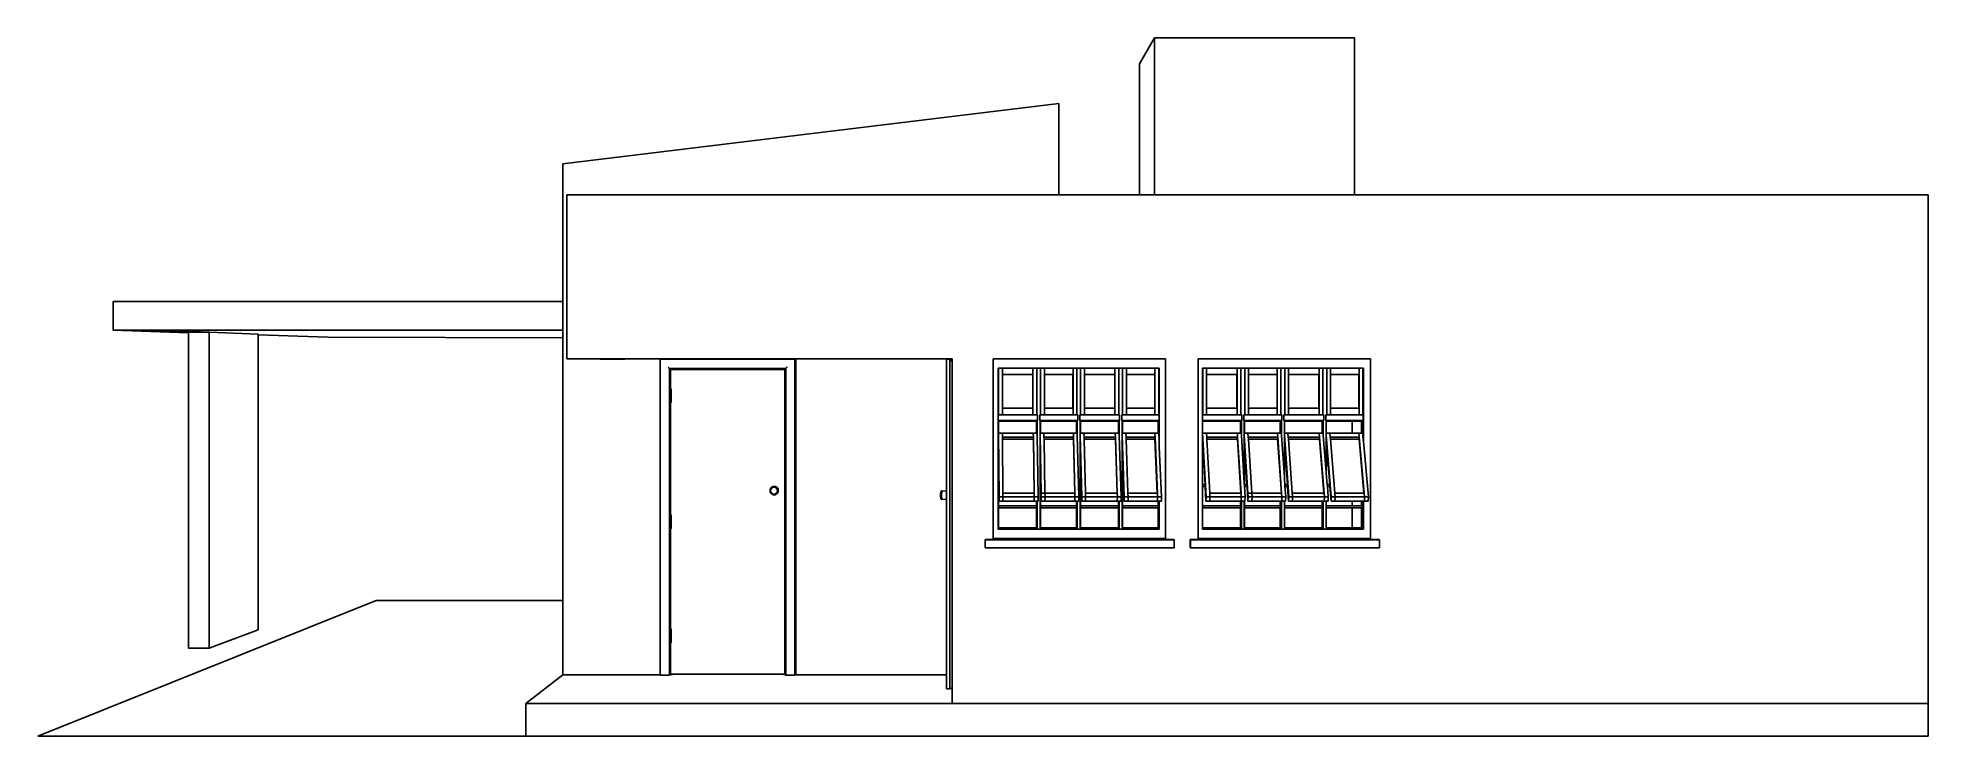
# Model space of a CAD drawing. Header units: centimetres. Extents: x -1520 to 1566, y -609 to 531.
import ezdxf

# ---------------------------------------------------------------- set-up
doc = ezdxf.new("R2010")
doc.units = ezdxf.units.CM

msp = doc.modelspace()

# ---------------------------------------------------------------- linework, layer by layer
for p, q in [((279.1, 488.4), (303.3, 530.7)), ((303.3, 530.7), (629.9, 530.7)), ((303.3, 274.5), (303.3, 530.7)), ((629.9, 274.5), (629.9, 530.7)), ((279.1, 274.5), (279.1, 488.4)), ((147.3, 423.4), (-662.7, 325.2)), ((147.3, 274.5), (147.3, 423.4)), ((-662.7, 325.2), (-662.7, 100.6)), ((147.3, 274.5), (-656.1, 274.5)), ((-656.1, 6.7), (-656.1, 274.5)), ((279.1, 274.5), (147.3, 274.5)), ((303.3, 274.5), (279.1, 274.5)), ((629.9, 274.5), (303.3, 274.5)), ((1566.5, 274.5), (629.9, 274.5)), ((1566.5, -555.6), (1566.5, 274.5)), ((-662.7, 100.6), (-1396.8, 100.6)), ((-1396.8, 53.3), (-1396.8, 100.6)), ((-662.7, 53.3), (-662.7, 100.6)), ((-1273.5, 49.3), (-1396.8, 53.3)), ((-1343.6, 53.3), (-1396.8, 53.3)), ((-1273.5, 50.5), (-1343.6, 53.3)), ((-1308.1, 53.3), (-1343.6, 53.3)), ((-662.7, 53.3), (-1308.1, 53.3)), ((-1239.8, 50.5), (-1308.1, 53.3)), ((-1239.8, 50.5), (-1273.5, 50.5)), ((-1273.5, 49.3), (-1273.5, 50.5)), ((-1273.5, -465.6), (-1273.5, 49.3)), ((-1160.1, 47.2), (-1239.8, 50.5)), ((-1239.8, -465.6), (-1239.8, 50.5)), ((-1160.1, 45.7), (-1160.1, 47.2)), ((-1046.1, 42), (-1160.1, 45.7)), ((-1160.1, -435.7), (-1160.1, 45.7)), ((-1046.1, 42), (-662.7, 41)), ((-662.7, 41), (-662.7, 53.3)), ((-662.7, -387.8), (-662.7, 41)), ((-601.4, 6.1), (-656.1, 6.7)), ((-656.1, 6.7), (-608.2, 6.7)), ((-608.2, 6.7), (-608.2, 6.6)), ((-608.2, 6.7), (-26.8, 6.7)), ((-608.2, 6.6), (-561.3, 6.6)), ((-601.4, 6.6), (-608.2, 6.6)), ((-601.4, 6.1), (-601.4, 6.6)), ((-597.6, 6.5), (-601.4, 6.6)), ((-597.6, 6.1), (-601.4, 6.1)), ((-597.6, 6.1), (-597.6, 6.5)), ((-561.3, 6.1), (-597.6, 6.5)), ((-561.3, 6.1), (-597.6, 6.1)), ((-561.3, 6.1), (-561.3, 6.6)), ((-561.3, 6.6), (-26.8, 6.6)), ((-503.6, 6.1), (-284, 6.1)), ((-503.6, -509.3), (-503.6, 6.1)), ((-284, 6.1), (-284, -509.7)), ((-284, 6.1), (-283.7, 6.1)), ((-282.3, 6.1), (-283.7, 6.1)), ((-283.7, 6.1), (-282.3, 6.1)), ((-283.7, 6.1), (-283.7, 6.1)), ((-283.7, 6.1), (-283.7, 5.8)), ((-283.7, 5.8), (-282.3, 5.8)), ((-283.7, 5.8), (-283.7, -19.8)), ((-282.3, 5.8), (-282.3, 6.1)), ((-282.3, 6.1), (-282.3, 6.1)), ((-282.3, -19.8), (-282.3, 5.8)), ((-36.1, 6.4), (-30.9, 6.4)), ((-36.1, 6.4), (-36.1, -209.1)), ((-30.9, 6.4), (-30.9, -531.7)), ((-26.8, 6.3), (-30.9, 6.4)), ((-30.8, 3.3), (-26.8, 3.3)), ((-30.8, 3.3), (-30.8, -531.5)), ((-26.8, 6.6), (-26.8, 6.7)), ((-26.8, 6.3), (-26.8, 6.6)), ((-26.8, 3.3), (-26.8, 6.3)), ((-26.8, -531.5), (-26.8, 3.3)), ((40.2, 6.7), (320, 6.7)), ((321.3, 6.7), (40.2, 6.7)), ((40.2, -286.7), (40.2, 6.7)), ((40.2, 6.7), (40.2, 6.7)), ((320, 6.7), (321.3, 6.7)), ((321.3, -287.9), (321.3, 6.7)), ((374.9, 6.7), (653.4, 6.7)), ((656.1, 6.7), (374.9, 6.7)), ((374.9, -286.7), (374.9, 6.7)), ((374.9, 6.7), (374.9, 6.7)), ((653.4, 6.7), (656.1, 6.7)), ((656.1, -287.9), (656.1, 6.7)), ((-490.5, -7), (-490.8, -6.7)), ((-490.2, -7.3), (-490.5, -7)), ((-489.9, -7.6), (-490.2, -7.3)), ((-489.7, -7.8), (-489.9, -7.6)), ((-489.4, -8.1), (-489.7, -7.8)), ((-489.2, -8.3), (-489.4, -8.1)), ((-489, -8.5), (-489.2, -8.3)), ((-488.8, -8.6), (-489, -8.5)), ((-488.7, -8.8), (-488.8, -8.6)), ((-488.5, -8.9), (-488.7, -8.8)), ((-488.4, -8.9), (-488.5, -8.9)), ((-488.4, -8.9), (-298.5, -8.9)), ((-488.4, -509.3), (-488.4, -8.9)), ((-487.2, -42.1), (-487.2, -10.2)), ((-487.2, -10.2), (-486.4, -10.2)), ((-486.7, -10.7), (-486.7, -42.1)), ((-486.4, -10.7), (-486.7, -10.7)), ((-485.9, -10.7), (-486.7, -10.7)), ((-486.4, -10.7), (-486.4, -10.2)), ((-486.4, -10.2), (-299.7, -10.2)), ((-485.9, -10.7), (-486.4, -10.7)), ((-299.7, -10.7), (-485.9, -10.7)), ((-485.9, -10.7), (-485.9, -10.7)), ((-300.2, -10.7), (-485.9, -10.7)), ((-300.2, -507.7), (-300.2, -10.7)), ((-299.7, -10.7), (-300.2, -10.7)), ((-299.7, -10.2), (-299.7, -10.7)), ((-299.7, -10.7), (-299.7, -204.9)), ((-298.5, -8.9), (-298.4, -8.9)), ((-298.5, -8.9), (-298.5, -509.3)), ((-298.4, -8.9), (-298.3, -8.8)), ((-298.3, -8.8), (-298.2, -8.6)), ((-298.2, -8.6), (-298.1, -8.5)), ((-298.1, -8.5), (-297.9, -8.3)), ((-297.9, -8.3), (-297.7, -8.1)), ((-297.7, -8.1), (-297.5, -7.8)), ((-297.5, -7.8), (-297.2, -7.6)), ((-297.2, -7.6), (-297, -7.3)), ((-297, -7.3), (-296.7, -7)), ((-296.7, -7), (-296.4, -6.7)), ((-283.7, -19.8), (-282.3, -19.8)), ((-283.7, -19.8), (-283.7, -20.2)), ((-283.7, -20.2), (-282.3, -20.1)), ((-283.7, -20.2), (-283.7, -31.9)), ((-282.3, -20.1), (-282.3, -19.8)), ((-282.3, -31.9), (-282.3, -20.1)), ((48.3, -84.5), (48.3, -8.5)), ((48.3, -8.5), (49, -8.5)), ((49, -8.5), (49, -84.5)), ((49, -8.5), (55.2, -8.5)), ((55.2, -19), (55.2, -8.5)), ((55.2, -8.5), (105, -8.5)), ((105, -19), (55.2, -19)), ((55.2, -19), (55.2, -73.9)), ((105, -19), (105, -8.5)), ((105, -8.5), (111.2, -8.5)), ((105, -74), (105, -19)), ((105, -73.9), (105, -19)), ((105, -19), (105, -19)), ((111.2, -8.5), (111.2, -84.5)), ((111.2, -8.5), (117.4, -8.5)), ((117.4, -8.5), (117.4, -84.5)), ((117.4, -8.5), (123.7, -8.5)), ((123.7, -19), (123.7, -8.5)), ((123.7, -8.5), (170.4, -8.5)), ((123.7, -19), (123.7, -73.9)), ((170.3, -19), (123.7, -19)), ((170.3, -19), (170.3, -73.9)), ((170.4, -19), (170.3, -19)), ((170.4, -19), (170.4, -8.5)), ((170.4, -8.5), (176.6, -8.5)), ((170.4, -74), (170.4, -19)), ((176.6, -8.5), (176.6, -84.5)), ((176.6, -8.5), (182.8, -8.5)), ((182.8, -8.5), (182.8, -84.5)), ((182.8, -8.5), (189, -8.5)), ((189, -19), (189, -8.5)), ((189, -8.5), (238.8, -8.5)), ((189, -19), (238.7, -19)), ((189, -73.9), (189, -19)), ((238.7, -73.9), (238.7, -19)), ((238.7, -19), (238.8, -19)), ((238.8, -19), (238.8, -8.5)), ((238.8, -8.5), (245, -8.5)), ((238.8, -19), (238.8, -74)), ((245, -8.5), (245, -84.5)), ((245, -8.5), (251.3, -8.5)), ((251.3, -8.5), (251.3, -84.5)), ((251.3, -8.5), (257.5, -8.5)), ((257.5, -19), (257.5, -8.5)), ((257.5, -8.5), (304.2, -8.5)), ((304, -19), (257.5, -19)), ((257.5, -19), (257.5, -73.9)), ((304, -73.9), (304, -19)), ((304.2, -19), (304, -19)), ((304.2, -19), (304.2, -8.5)), ((304.2, -8.5), (310.4, -8.5)), ((304.2, -19), (304.2, -74)), ((310.4, -8.5), (310.4, -84.5)), ((310.4, -8.5), (311.1, -8.5)), ((311.1, -8.5), (311.1, -84.5)), ((311.1, -8.5), (311.2, -8.5)), ((311.2, -8.5), (311.2, -93.8)), ((381.7, -84.5), (381.7, -8.5)), ((381.7, -8.5), (382.2, -8.5)), ((382.2, -8.5), (382.2, -84.5)), ((382.2, -8.5), (388.4, -8.5)), ((388.4, -19), (388.4, -8.5)), ((388.4, -8.5), (438.2, -8.5)), ((438, -19), (388.4, -19)), ((388.4, -19), (388.4, -73.9)), ((438, -73.9), (438, -19)), ((438.2, -19), (438, -19)), ((438.2, -19), (438.2, -8.5)), ((438.2, -8.5), (444.5, -8.5)), ((438.2, -74), (438.2, -19)), ((444.5, -8.5), (444.5, -84.5)), ((444.5, -8.5), (450.7, -8.5)), ((450.7, -8.5), (450.7, -84.5)), ((450.7, -8.5), (456.9, -8.5)), ((456.9, -19), (456.9, -8.5)), ((456.9, -8.5), (503.6, -8.5)), ((456.9, -19), (456.9, -73.9)), ((503.4, -19), (456.9, -19)), ((503.4, -19), (503.4, -73.9)), ((503.6, -19), (503.4, -19)), ((503.6, -19), (503.6, -8.5)), ((503.6, -8.5), (509.8, -8.5)), ((503.6, -74), (503.6, -19)), ((509.8, -8.5), (509.8, -84.5)), ((509.8, -8.5), (516, -8.5)), ((516, -8.5), (516, -84.5)), ((516, -8.5), (522.3, -8.5)), ((522.3, -19), (522.3, -8.5)), ((522.3, -8.5), (572.1, -8.5)), ((522.3, -19), (571.8, -19)), ((522.3, -73.9), (522.3, -19)), ((571.8, -73.9), (571.8, -19)), ((571.8, -19), (572.1, -19)), ((572.1, -19), (572.1, -8.5)), ((572.1, -8.5), (578.3, -8.5)), ((572.1, -19), (572.1, -74)), ((578.3, -8.5), (578.3, -84.5)), ((578.3, -8.5), (584.5, -8.5)), ((584.5, -8.5), (584.5, -84.5)), ((590.7, -8.5), (584.5, -8.5)), ((590.7, -19), (590.7, -8.5)), ((590.7, -8.5), (637.4, -8.5)), ((637.1, -19), (590.7, -19)), ((590.7, -19), (590.7, -73.9)), ((637.1, -73.9), (637.1, -19)), ((637.4, -19), (637.1, -19)), ((637.4, -19), (637.4, -8.5)), ((637.4, -8.5), (643.6, -8.5)), ((637.4, -19), (637.4, -74)), ((643.6, -8.5), (643.6, -84.5)), ((643.6, -8.5), (644.3, -8.5)), ((644.3, -8.5), (644.3, -84.5)), ((644.3, -8.5), (644.6, -8.5)), ((644.6, -8.5), (644.6, -93.8)), ((-488.2, -42.1), (-488.3, -42.1)), ((-488.3, -42.1), (-488.3, -42.1)), ((-488.3, -45.7), (-488.3, -42.1)), ((-488.3, -42.1), (-488.2, -42.1)), ((-488.3, -45.7), (-488.3, -45.7)), ((-488.2, -45.7), (-488.3, -45.7)), ((-488.2, -45.9), (-488.3, -45.9)), ((-488.3, -45.9), (-488.3, -45.9)), ((-488.3, -50.8), (-488.3, -45.9)), ((-488.3, -45.9), (-488.2, -45.9)), ((-488.3, -50.8), (-488.3, -50.8)), ((-488.2, -50.8), (-488.3, -50.8)), ((-488.3, -50.9), (-488.3, -50.9)), ((-488.2, -50.9), (-488.3, -50.9)), ((-488.3, -55.8), (-488.3, -50.9)), ((-488.3, -50.9), (-488.2, -50.9)), ((-488.2, -55.8), (-488.3, -55.8)), ((-488.3, -55.8), (-488.3, -55.8)), ((-488.2, -55.9), (-488.3, -55.9)), ((-488.3, -55.9), (-488.3, -55.9)), ((-488.3, -60.8), (-488.3, -55.9)), ((-488.3, -55.9), (-488.2, -55.9)), ((-488.3, -60.8), (-488.3, -60.8)), ((-488.2, -60.8), (-488.3, -60.8)), ((-488.3, -60.9), (-488.3, -60.9)), ((-488.3, -64.7), (-488.3, -60.9)), ((-488.2, -61), (-488.3, -60.9)), ((-488.3, -60.9), (-488.2, -60.9)), ((-488, -42.1), (-488.2, -42.1)), ((-488.2, -42.1), (-488.1, -42.1)), ((-488, -45.8), (-488.2, -45.7)), ((-488, -45.9), (-488.2, -45.9)), ((-488.2, -45.9), (-488.1, -45.9)), ((-488, -50.8), (-488.2, -50.8)), ((-488, -50.9), (-488.2, -50.9)), ((-488.2, -50.9), (-488.1, -50.9)), ((-488, -55.8), (-488.2, -55.8)), ((-488, -55.9), (-488.2, -55.9)), ((-488.2, -55.9), (-488.1, -55.9)), ((-488, -60.8), (-488.2, -60.8)), ((-488.2, -60.9), (-488.1, -60.9)), ((-488, -61), (-488.2, -61)), ((-488.1, -42.1), (-487.9, -42.1)), ((-488.1, -45.9), (-487.9, -45.9)), ((-488.1, -50.9), (-487.9, -50.9)), ((-488.1, -55.9), (-487.9, -55.9)), ((-488.1, -60.9), (-487.9, -60.9)), ((-487.8, -42.1), (-488, -42.1)), ((-487.8, -45.8), (-488, -45.8)), ((-487.8, -45.9), (-488, -45.9)), ((-487.8, -50.8), (-488, -50.8)), ((-487.8, -50.9), (-488, -50.9)), ((-487.8, -55.8), (-488, -55.8)), ((-487.8, -55.9), (-488, -55.9)), ((-487.8, -60.8), (-488, -60.8)), ((-487.8, -61), (-488, -61)), ((-487.9, -42.1), (-487.6, -42.1)), ((-487.9, -45.9), (-487.6, -45.9)), ((-487.9, -50.9), (-487.6, -50.9)), ((-487.9, -55.9), (-487.6, -55.9)), ((-487.9, -60.9), (-487.6, -60.9)), ((-487.5, -42.1), (-487.8, -42.1)), ((-487.5, -45.8), (-487.8, -45.8)), ((-487.5, -45.9), (-487.8, -45.9)), ((-487.5, -50.8), (-487.8, -50.8)), ((-487.5, -50.9), (-487.8, -50.9)), ((-487.5, -55.8), (-487.8, -55.8)), ((-487.5, -55.9), (-487.8, -55.9)), ((-487.5, -60.8), (-487.8, -60.8)), ((-487.5, -61), (-487.8, -61)), ((-487.6, -42.1), (-487.2, -42.1)), ((-487.6, -45.9), (-487.2, -45.9)), ((-487.6, -50.9), (-487.2, -50.9)), ((-487.6, -55.9), (-487.3, -55.9)), ((-487.6, -60.9), (-487.3, -60.9)), ((-487.2, -42.1), (-487.5, -42.1)), ((-487.2, -45.8), (-487.5, -45.8)), ((-487.2, -45.9), (-487.5, -45.9)), ((-487.2, -50.8), (-487.5, -50.8)), ((-487.2, -50.9), (-487.5, -50.9)), ((-487.2, -55.8), (-487.5, -55.8)), ((-487.2, -55.9), (-487.5, -55.9)), ((-487.2, -60.8), (-487.5, -60.8)), ((-487.2, -61), (-487.5, -61)), ((-487.3, -55.9), (-487.2, -55.9)), ((-487.3, -60.9), (-487.2, -60.9)), ((-486.9, -42.1), (-487.2, -42.1)), ((-486.7, -42.1), (-487.2, -42.1)), ((-487.2, -45.9), (-487.2, -45.8)), ((-486.9, -45.8), (-487.2, -45.8)), ((-487.2, -45.8), (-487.2, -45.8)), ((-486.9, -45.9), (-487.2, -45.9)), ((-486.7, -45.9), (-487.2, -45.9)), ((-487.2, -50.9), (-487.2, -50.8)), ((-486.9, -50.8), (-487.2, -50.8)), ((-487.2, -50.8), (-487.2, -50.8)), ((-486.9, -50.9), (-487.2, -50.9)), ((-486.7, -50.9), (-487.2, -50.9)), ((-487.2, -55.9), (-487.2, -55.8)), ((-486.9, -55.8), (-487.2, -55.8)), ((-487.2, -55.8), (-487.2, -55.8)), ((-486.9, -55.9), (-487.2, -55.9)), ((-486.7, -55.9), (-487.2, -55.9)), ((-487.2, -60.9), (-487.2, -60.8)), ((-486.9, -60.8), (-487.2, -60.8)), ((-487.2, -60.8), (-487.2, -60.8)), ((-486.7, -60.9), (-487.2, -60.9)), ((-486.9, -61), (-487.2, -61)), ((-486.5, -42.1), (-486.9, -42.1)), ((-486.7, -45.8), (-486.9, -45.8)), ((-486.5, -45.9), (-486.9, -45.9)), ((-486.7, -50.8), (-486.9, -50.8)), ((-486.5, -50.9), (-486.9, -50.9)), ((-486.7, -55.8), (-486.9, -55.8)), ((-486.5, -55.9), (-486.9, -55.9)), ((-486.7, -60.8), (-486.9, -60.8)), ((-486.5, -61), (-486.9, -61)), ((-486.7, -42.1), (-486.4, -42.1)), ((-486.7, -42.1), (-486.7, -42.1)), ((-486.7, -45.8), (-486.7, -45.9)), ((-486.5, -45.8), (-486.7, -45.8)), ((-486.7, -45.9), (-486.4, -45.9)), ((-486.7, -45.9), (-486.7, -45.9)), ((-486.7, -50.8), (-486.7, -50.9)), ((-486.5, -50.8), (-486.7, -50.8)), ((-486.7, -50.9), (-486.4, -50.9)), ((-486.7, -50.9), (-486.7, -50.9)), ((-486.7, -55.8), (-486.7, -55.9)), ((-486.5, -55.8), (-486.7, -55.8)), ((-486.7, -55.9), (-486.4, -55.9)), ((-486.7, -55.9), (-486.7, -55.9)), ((-486.7, -60.8), (-486.7, -60.9)), ((-486.5, -60.8), (-486.7, -60.8)), ((-486.7, -60.9), (-486.4, -60.9)), ((-486.7, -60.9), (-486.7, -60.9)), ((-486.3, -42.1), (-486.5, -42.1)), ((-486.3, -45.8), (-486.5, -45.8)), ((-486.3, -45.9), (-486.5, -45.9)), ((-486.3, -50.8), (-486.5, -50.8)), ((-486.3, -50.9), (-486.5, -50.9)), ((-486.3, -55.8), (-486.5, -55.8)), ((-486.3, -55.9), (-486.5, -55.9)), ((-486.3, -60.8), (-486.5, -60.8)), ((-486.3, -61), (-486.5, -61)), ((-486.4, -42.1), (-486.1, -42.1)), ((-486.4, -45.9), (-486.1, -45.9)), ((-486.4, -50.9), (-486.1, -50.9)), ((-486.4, -55.9), (-486.1, -55.9)), ((-486.4, -60.9), (-486.1, -60.9)), ((-486.1, -42.1), (-486.3, -42.1)), ((-486.1, -45.7), (-486.3, -45.8)), ((-486.1, -45.9), (-486.3, -45.9)), ((-486.1, -50.8), (-486.3, -50.8)), ((-486.1, -50.9), (-486.3, -50.9)), ((-486.1, -55.8), (-486.3, -55.8)), ((-486.1, -55.9), (-486.3, -55.9)), ((-486.1, -60.8), (-486.3, -60.8)), ((-486.1, -61), (-486.3, -61)), ((-486.1, -42.1), (-486, -42.1)), ((-485.9, -42.1), (-486.1, -42.1)), ((-485.9, -45.7), (-486.1, -45.7)), ((-486.1, -45.9), (-486, -45.9)), ((-485.9, -45.9), (-486.1, -45.9)), ((-485.9, -50.8), (-486.1, -50.8)), ((-486.1, -50.9), (-486, -50.9)), ((-485.9, -50.9), (-486.1, -50.9)), ((-485.9, -55.8), (-486.1, -55.8)), ((-486.1, -55.9), (-486, -55.9)), ((-485.9, -55.9), (-486.1, -55.9)), ((-485.9, -60.8), (-486.1, -60.8)), ((-486.1, -60.9), (-486, -60.9)), ((-485.9, -60.9), (-486.1, -61)), ((-486, -42.1), (-485.9, -42.1)), ((-486, -45.9), (-485.9, -45.9)), ((-486, -50.9), (-485.9, -50.9)), ((-486, -55.9), (-485.9, -55.9)), ((-486, -60.9), (-485.9, -60.9)), ((-485.9, -42.1), (-485.8, -42.1)), ((-485.9, -42.1), (-485.9, -42.1)), ((-485.8, -45.7), (-485.9, -45.7)), ((-485.9, -45.9), (-485.8, -45.9)), ((-485.9, -45.9), (-485.9, -45.9)), ((-485.8, -50.8), (-485.9, -50.8)), ((-485.9, -50.9), (-485.8, -50.9)), ((-485.9, -50.9), (-485.9, -50.9)), ((-485.8, -55.8), (-485.9, -55.8)), ((-485.9, -55.9), (-485.8, -55.9)), ((-485.9, -55.9), (-485.9, -55.9)), ((-485.8, -60.8), (-485.9, -60.8)), ((-485.9, -60.9), (-485.8, -60.9)), ((-485.9, -60.9), (-485.9, -60.9)), ((-485.8, -45.7), (-485.8, -42.1)), ((-485.8, -50.8), (-485.8, -45.9)), ((-485.8, -55.8), (-485.8, -50.9)), ((-485.8, -60.8), (-485.8, -55.9)), ((-485.8, -64.7), (-485.8, -60.9)), ((-282.3, -31.9), (-283.7, -31.9)), ((-283.7, -31.9), (-283.7, -85)), ((-282.3, -85), (-282.3, -31.9)), ((-488.3, -64.7), (-488.3, -64.7)), ((-488.2, -64.7), (-488.3, -64.7)), ((-488, -64.7), (-488.2, -64.7)), ((-487.8, -64.7), (-488, -64.7)), ((-487.5, -64.7), (-487.8, -64.7)), ((-487.2, -64.7), (-487.5, -64.7)), ((-487.2, -248.1), (-487.2, -64.7)), ((-486.9, -64.7), (-487.2, -64.7)), ((-487.2, -64.7), (-487.2, -64.7)), ((-486.7, -64.7), (-486.9, -64.7)), ((-486.7, -64.7), (-486.7, -248.1)), ((-486.5, -64.7), (-486.7, -64.7)), ((-486.3, -64.7), (-486.5, -64.7)), ((-486.1, -64.7), (-486.3, -64.7)), ((-485.9, -64.7), (-486.1, -64.7)), ((-485.8, -64.7), (-485.9, -64.7)), ((-282.3, -85), (-283.7, -85)), ((-283.7, -85), (-283.7, -139)), ((-282.3, -139), (-282.3, -85)), ((49, -84.5), (48.3, -84.5)), ((48.3, -93.8), (48.3, -84.5)), ((55.2, -84.5), (49, -84.5)), ((55.2, -73.9), (105, -73.9)), ((55.2, -73.9), (55.2, -74)), ((55.2, -74), (105, -74)), ((55.2, -74), (55.2, -84.5)), ((105, -84.5), (55.2, -84.5)), ((105, -73.9), (105, -74)), ((105, -74), (105, -84.5)), ((111.2, -84.5), (105, -84.5)), ((111.2, -84.5), (112.6, -84.5)), ((112.6, -84.5), (112.6, -93.8)), ((116.1, -84.5), (116.1, -93.8)), ((116.1, -84.5), (117.4, -84.5)), ((117.4, -84.5), (123.7, -84.5)), ((170.3, -73.9), (123.7, -73.9)), ((123.7, -73.9), (123.7, -74)), ((123.7, -74), (170.4, -74)), ((123.7, -74), (123.7, -84.5)), ((123.7, -84.5), (170.4, -84.5)), ((170.3, -73.9), (170.4, -74)), ((170.4, -74), (170.4, -84.5)), ((170.4, -84.5), (176.6, -84.5)), ((176.6, -84.5), (178, -84.5)), ((178, -84.5), (178, -93.8)), ((181.4, -84.5), (181.4, -93.8)), ((181.4, -84.5), (182.8, -84.5)), ((182.8, -84.5), (189, -84.5)), ((189, -73.9), (238.7, -73.9)), ((189, -74), (189, -73.9)), ((238.8, -74), (189, -74)), ((189, -74), (189, -84.5)), ((189, -84.5), (238.8, -84.5)), ((238.7, -73.9), (238.8, -74)), ((238.8, -74), (238.8, -84.5)), ((238.8, -84.5), (245, -84.5)), ((246.4, -84.5), (245, -84.5)), ((246.4, -84.5), (246.4, -93.8)), ((249.9, -84.5), (249.9, -93.8)), ((251.3, -84.5), (249.9, -84.5)), ((257.5, -84.5), (251.3, -84.5)), ((257.5, -73.9), (304, -73.9)), ((257.5, -73.9), (257.5, -74)), ((257.5, -74), (304.2, -74)), ((257.5, -74), (257.5, -84.5)), ((304.2, -84.5), (257.5, -84.5)), ((304, -73.9), (304.2, -74)), ((304.2, -74), (304.2, -84.5)), ((310.4, -84.5), (304.2, -84.5)), ((310.4, -84.5), (311.1, -84.5)), ((311.1, -84.5), (311.1, -93.8)), ((382.2, -84.5), (381.7, -84.5)), ((381.7, -93.8), (381.7, -84.5)), ((388.4, -84.5), (382.2, -84.5)), ((388.4, -73.9), (438, -73.9)), ((388.4, -73.9), (388.4, -74)), ((388.4, -74), (438.2, -74)), ((388.4, -74), (388.4, -84.5)), ((438.2, -84.5), (388.4, -84.5)), ((438, -73.9), (438.2, -74)), ((438.2, -74), (438.2, -84.5)), ((444.5, -84.5), (438.2, -84.5)), ((444.5, -84.5), (445.8, -84.5)), ((445.8, -84.5), (445.8, -93.8)), ((449.3, -84.5), (449.3, -93.8)), ((449.3, -84.5), (450.7, -84.5)), ((450.7, -84.5), (456.9, -84.5)), ((503.4, -73.9), (456.9, -73.9)), ((456.9, -73.9), (456.9, -74)), ((456.9, -74), (503.6, -74)), ((456.9, -74), (456.9, -84.5)), ((456.9, -84.5), (503.6, -84.5)), ((503.4, -73.9), (503.6, -74)), ((503.6, -74), (503.6, -84.5)), ((503.6, -84.5), (509.8, -84.5)), ((509.8, -84.5), (511.2, -84.5)), ((511.2, -84.5), (511.2, -93.8)), ((514.7, -84.5), (514.7, -93.8)), ((514.7, -84.5), (516, -84.5)), ((516, -84.5), (522.3, -84.5)), ((522.3, -73.9), (571.8, -73.9)), ((522.3, -74), (522.3, -73.9)), ((572.1, -74), (522.3, -74)), ((522.3, -74), (522.3, -84.5)), ((522.3, -84.5), (572.1, -84.5)), ((571.8, -73.9), (572.1, -74)), ((572.1, -74), (572.1, -84.5)), ((572.1, -84.5), (578.3, -84.5)), ((579.7, -84.5), (578.3, -84.5)), ((579.7, -84.5), (579.7, -93.8)), ((583.1, -84.5), (583.1, -93.8)), ((584.5, -84.5), (583.1, -84.5)), ((590.7, -84.5), (584.5, -84.5)), ((590.7, -73.9), (637.1, -73.9)), ((590.7, -73.9), (590.7, -74)), ((590.7, -74), (637.4, -74)), ((590.7, -74), (590.7, -84.5)), ((637.4, -84.5), (590.7, -84.5)), ((637.1, -73.9), (637.4, -74)), ((637.4, -74), (637.4, -84.5)), ((643.6, -84.5), (637.4, -84.5)), ((643.6, -84.5), (644.3, -84.5)), ((644.3, -84.5), (644.3, -93.8)), ((111.8, -93.8), (48.3, -93.8)), ((48.3, -271.1), (48.3, -93.8)), ((111, -94.9), (48.9, -94.9)), ((48.9, -94.9), (48.9, -128.1)), ((48.9, -121.5), (49, -114.8)), ((48.9, -121.5), (49, -128.1)), ((49, -114.8), (49.7, -218.7)), ((55.2, -114.8), (49, -114.8)), ((105.6, -114.8), (55.2, -114.8)), ((55.2, -114.8), (55.2, -120.9)), ((105.7, -120.9), (55.2, -120.9)), ((55.2, -120.9), (55.3, -124.2)), ((105.6, -114.8), (105.7, -120.9)), ((111, -114.8), (105.6, -114.8)), ((105.7, -120.9), (107.1, -212.4)), ((105.7, -120.9), (105.7, -124.2)), ((111, -94.9), (111, -114.8)), ((111.1, -94.9), (111, -94.9)), ((111.1, -114.8), (111, -114.8)), ((111.1, -94.9), (111.1, -114.8)), ((111.8, -114.8), (111.1, -114.8)), ((111.8, -114.8), (111.8, -93.8)), ((111.9, -93.8), (111.8, -93.8)), ((111.9, -114.8), (111.8, -114.8)), ((112.6, -93.8), (111.9, -93.8)), ((111.9, -118.1), (111.9, -93.8)), ((111.9, -114.8), (111.9, -118.1)), ((111.9, -118.1), (113.5, -218.7)), ((116.8, -93.8), (116.1, -93.8)), ((177.1, -93.8), (116.8, -93.8)), ((116.8, -93.8), (116.8, -114.8)), ((116.8, -114.8), (116.8, -118.1)), ((117.3, -114.8), (116.8, -114.8)), ((116.8, -118.1), (116.8, -128.1)), ((116.8, -118.1), (118.3, -212.4)), ((117.3, -114.8), (117.3, -94.9)), ((176.2, -94.9), (117.3, -94.9)), ((122.9, -114.8), (117.3, -114.8)), ((171, -114.8), (122.9, -114.8)), ((122.9, -114.8), (123, -120.9)), ((171.1, -120.9), (123, -120.9)), ((123, -120.9), (123.1, -124.2)), ((171, -114.8), (171.1, -120.9)), ((176.2, -114.8), (171, -114.8)), ((171.1, -120.9), (173.3, -212.4)), ((171.1, -120.9), (171.1, -124.2)), ((176.2, -94.9), (176.2, -114.8)), ((176.4, -94.9), (176.2, -94.9)), ((176.4, -114.8), (176.2, -114.8)), ((176.4, -94.9), (176.4, -114.8)), ((177.1, -114.8), (176.4, -114.8)), ((177.1, -93.8), (177.1, -114.8)), ((177.3, -93.8), (177.1, -93.8)), ((177.2, -114.8), (177.1, -114.8)), ((177.2, -114.8), (177.3, -118.1)), ((178, -93.8), (177.3, -93.8)), ((177.3, -93.8), (177.3, -118.1)), ((177.3, -118.1), (179.7, -218.7)), ((182.1, -93.8), (181.4, -93.8)), ((245.5, -93.8), (182.1, -93.8)), ((182.1, -93.8), (182.1, -114.8)), ((182.1, -114.8), (182.1, -118.1)), ((182.6, -114.8), (182.1, -114.8)), ((182.1, -118.1), (182.1, -128.1)), ((182.1, -118.1), (184.6, -218.7)), ((182.6, -114.8), (182.6, -94.9)), ((244.5, -94.9), (182.6, -94.9)), ((188.2, -114.8), (182.6, -114.8)), ((239.4, -114.8), (188.2, -114.8)), ((188.4, -120.9), (188.2, -114.8)), ((239.6, -120.9), (188.4, -120.9)), ((188.4, -120.9), (188.5, -124.2)), ((239.6, -120.9), (239.4, -114.8)), ((244.5, -114.8), (239.4, -114.8)), ((239.6, -120.9), (239.5, -124.2)), ((242.6, -212.4), (239.6, -120.9)), ((244.5, -94.9), (244.5, -114.8)), ((244.8, -94.9), (244.5, -94.9)), ((244.8, -114.8), (244.5, -114.8)), ((244.8, -94.9), (244.8, -114.8)), ((245.5, -114.8), (244.8, -114.8)), ((245.5, -114.8), (245.5, -93.8)), ((245.7, -93.8), (245.5, -93.8)), ((245.6, -114.8), (245.5, -114.8)), ((245.6, -114.8), (245.7, -118.1)), ((246.4, -93.8), (245.7, -93.8)), ((245.7, -118.1), (245.7, -93.8)), ((245.7, -118.1), (249.2, -218.7)), ((250.6, -93.8), (249.9, -93.8)), ((250.6, -93.8), (250.6, -114.8)), ((310.8, -93.8), (250.6, -93.8)), ((250.6, -114.8), (250.6, -118.1)), ((251, -114.8), (250.6, -114.8)), ((250.6, -118.1), (250.6, -128.1)), ((250.6, -118.1), (254.1, -218.7)), ((251, -114.8), (251, -94.9)), ((309.2, -94.9), (251, -94.9)), ((256.7, -114.8), (251, -114.8)), ((256.9, -120.9), (256.7, -114.8)), ((304, -114.8), (256.7, -114.8)), ((256.9, -120.9), (304.3, -120.9)), ((257, -124.2), (256.9, -120.9)), ((304.3, -120.9), (304, -114.8)), ((309.2, -114.8), (304, -114.8)), ((304.3, -120.9), (304.2, -124.2)), ((304.3, -120.9), (308.1, -212.4)), ((309.2, -114.8), (309.2, -94.9)), ((310.1, -94.9), (309.2, -94.9)), ((310.1, -114.8), (309.2, -114.8)), ((310.1, -114.8), (310.1, -94.9)), ((310.3, -114.8), (310.1, -114.8)), ((310.3, -114.8), (310.8, -126.8)), ((310.8, -93.8), (310.8, -126.8)), ((311.1, -93.8), (310.8, -93.8)), ((311.1, -93.8), (311.2, -93.8)), ((311.1, -93.8), (311.1, -134.2)), ((311.2, -93.8), (311.2, -136.7)), ((444.7, -93.8), (381.7, -93.8)), ((381.7, -271.1), (381.7, -93.8)), ((443.6, -94.9), (381.8, -94.9)), ((381.8, -94.9), (381.8, -128.1)), ((381.9, -121.5), (382, -114.8)), ((381.9, -121.5), (382.2, -128.1)), ((382, -114.8), (387.5, -218.7)), ((388.3, -114.8), (382, -114.8)), ((438.7, -114.8), (388.3, -114.8)), ((388.3, -114.8), (388.6, -120.9)), ((439.1, -120.9), (388.6, -120.9)), ((388.6, -120.9), (388.8, -124.2)), ((438.7, -114.8), (439.1, -120.9)), ((443.6, -114.8), (438.7, -114.8)), ((439.1, -120.9), (439, -124.2)), ((439.1, -120.9), (444.7, -212.4)), ((443.6, -94.9), (443.6, -114.8)), ((444, -94.9), (443.6, -94.9)), ((444, -114.8), (443.6, -114.8)), ((444, -94.9), (444, -114.8)), ((444.7, -114.8), (444, -114.8)), ((444.7, -114.8), (444.7, -93.8)), ((445.2, -93.8), (444.7, -93.8)), ((445, -114.8), (444.7, -114.8)), ((445, -114.8), (445.2, -118.1)), ((445.8, -93.8), (445.2, -93.8)), ((445.2, -118.1), (445.2, -93.8)), ((445.2, -118.1), (450, -196.8)), ((450, -93.8), (449.3, -93.8)), ((510, -93.8), (450, -93.8)), ((450, -93.8), (450, -114.8)), ((450, -114.8), (450, -118.1)), ((450.2, -114.8), (450, -114.8)), ((450, -118.1), (450, -128.1)), ((450, -118.1), (455.9, -212.4)), ((450.2, -114.8), (450.2, -94.9)), ((508.8, -94.9), (450.2, -94.9)), ((456, -114.8), (450.2, -114.8)), ((504.1, -114.8), (456, -114.8)), ((456, -114.8), (456.4, -120.9)), ((504.5, -120.9), (456.4, -120.9)), ((456.4, -120.9), (456.6, -124.2)), ((504.1, -114.8), (504.5, -120.9)), ((508.8, -114.8), (504.1, -114.8)), ((504.5, -120.9), (504.4, -124.2)), ((504.5, -120.9), (510.9, -212.4)), ((508.8, -94.9), (508.8, -114.8)), ((509.3, -94.9), (508.8, -94.9)), ((509.3, -114.8), (508.8, -114.8)), ((509.3, -94.9), (509.3, -114.8)), ((510, -114.8), (509.3, -114.8)), ((510, -93.8), (510, -114.8)), ((510.5, -93.8), (510, -93.8)), ((510.3, -114.8), (510, -114.8)), ((510.3, -114.8), (510.5, -118.1)), ((511.2, -93.8), (510.5, -93.8)), ((510.5, -93.8), (510.5, -118.1)), ((510.5, -118.1), (515.4, -186.7)), ((515.4, -93.8), (514.7, -93.8)), ((578.4, -93.8), (515.4, -93.8)), ((515.4, -93.8), (515.4, -114.8)), ((515.4, -114.8), (515.4, -118.1)), ((515.5, -114.8), (515.4, -114.8)), ((515.4, -118.1), (515.4, -128.1)), ((515.4, -118.1), (522.5, -218.7)), ((515.5, -114.8), (515.5, -94.9)), ((577.1, -94.9), (515.5, -94.9)), ((521.3, -114.8), (515.5, -114.8)), ((572.5, -114.8), (521.3, -114.8)), ((521.8, -120.9), (521.3, -114.8)), ((573, -120.9), (521.8, -120.9)), ((521.8, -120.9), (522, -124.2)), ((573, -120.9), (572.5, -114.8)), ((577.1, -114.8), (572.5, -114.8)), ((573, -120.9), (572.8, -124.2)), ((580.2, -212.4), (573, -120.9)), ((577.1, -94.9), (577.1, -114.8)), ((577.7, -94.9), (577.1, -94.9)), ((577.7, -114.8), (577.1, -114.8)), ((577.7, -94.9), (577.7, -114.8)), ((578.4, -114.8), (577.7, -114.8)), ((578.4, -114.8), (578.4, -93.8)), ((579, -93.8), (578.4, -93.8)), ((578.7, -114.8), (578.4, -114.8)), ((578.7, -114.8), (579, -118.1)), ((579.7, -93.8), (579, -93.8)), ((579, -118.1), (579, -93.8)), ((579, -118.1), (583.8, -178.6)), ((583.8, -93.8), (583.1, -93.8)), ((583.8, -93.8), (583.8, -114.8)), ((643.7, -93.8), (583.8, -93.8)), ((583.8, -114.8), (583.8, -118.1)), ((583.9, -114.8), (583.8, -114.8)), ((583.8, -118.1), (583.8, -128.1)), ((583.8, -118.1), (591.9, -218.7)), ((583.9, -114.8), (583.9, -94.9)), ((625.9, -94.9), (583.9, -94.9)), ((589.8, -114.8), (583.9, -114.8)), ((590.3, -120.9), (589.8, -114.8)), ((625.9, -114.8), (589.8, -114.8)), ((590.3, -120.9), (637.7, -120.9)), ((590.5, -124.2), (590.3, -120.9)), ((625.9, -114.8), (625.9, -94.9)), ((641.2, -94.9), (625.9, -94.9)), ((637.1, -114.8), (625.9, -114.8)), ((637.7, -120.9), (637.1, -114.8)), ((641.2, -114.8), (637.1, -114.8)), ((637.7, -120.9), (637.5, -124.2)), ((637.7, -120.9), (645.7, -212.4)), ((641.2, -114.8), (641.2, -94.9)), ((643, -94.9), (641.2, -94.9)), ((643, -114.8), (641.2, -114.8)), ((643, -114.8), (643, -94.9)), ((643.3, -114.8), (643, -114.8)), ((643.3, -114.8), (643.7, -118.5)), ((643.7, -93.8), (643.7, -118.5)), ((644.3, -93.8), (643.7, -93.8)), ((643.7, -118.5), (644.3, -125.8)), ((644.3, -93.8), (644.6, -93.8)), ((644.3, -93.8), (644.3, -125.8)), ((644.6, -93.8), (644.6, -128.3)), ((-282.3, -139), (-283.7, -139)), ((-283.7, -139), (-283.7, -193)), ((-282.3, -193), (-282.3, -139)), ((48.9, -128.1), (49, -128.1)), ((48.9, -128.1), (48.9, -131.6)), ((48.9, -131.6), (49, -131.6)), ((48.9, -131.6), (48.9, -163.1)), ((49, -128.1), (49, -131.6)), ((49, -131.6), (49.2, -163.1)), ((55.3, -124.2), (105.7, -124.2)), ((55.3, -124.2), (55.9, -212.4)), ((105.7, -124.2), (107, -212.4)), ((116.8, -128.1), (116.8, -271.1)), ((116.8, -128.1), (117.3, -163.6)), ((123.1, -124.2), (171.1, -124.2)), ((123.1, -124.2), (124.6, -212.4)), ((171.1, -124.2), (173.2, -212.4)), ((182.1, -128.1), (182.1, -271.1)), ((182.1, -128.1), (182.6, -148.1)), ((182.6, -148.1), (183, -163.1)), ((182.6, -163.1), (182.6, -148.1)), ((239.5, -124.2), (188.5, -124.2)), ((188.5, -124.2), (190.8, -212.4)), ((242.5, -212.4), (239.5, -124.2)), ((250.6, -128.1), (250.6, -271.1)), ((250.6, -128.1), (251, -140.7)), ((251, -140.7), (251.8, -163.1)), ((251, -163.1), (251, -140.7)), ((304.2, -124.2), (257, -124.2)), ((260.1, -212.4), (257, -124.2)), ((307.9, -212.4), (304.2, -124.2)), ((310.8, -126.8), (311.1, -134.2)), ((311.1, -134.2), (311.2, -136.7)), ((311.2, -136.7), (314.7, -218.7)), ((381.8, -128.1), (382.2, -128.1)), ((381.8, -128.1), (381.8, -131.6)), ((381.8, -131.6), (382.4, -131.6)), ((381.8, -131.6), (381.8, -163.1)), ((382.2, -128.1), (382.4, -131.6)), ((382.4, -131.6), (384.1, -163.1)), ((388.8, -124.2), (439, -124.2)), ((388.8, -124.2), (393.5, -212.4)), ((439, -124.2), (444.3, -212.4)), ((450, -128.1), (450, -196.8)), ((450, -128.1), (450.2, -131.8)), ((450.2, -163.1), (450.2, -131.8)), ((450.2, -131.8), (452.2, -163.1)), ((456.6, -124.2), (504.4, -124.2)), ((456.6, -124.2), (462.2, -212.4)), ((504.4, -124.2), (510.5, -212.4)), ((515.4, -128.1), (515.4, -186.7)), ((515.4, -128.1), (515.5, -130.3)), ((515.5, -131.6), (515.5, -130.3)), ((515.5, -130.3), (515.6, -131.6)), ((515.5, -131.6), (515.6, -131.6)), ((515.5, -163.1), (515.5, -131.6)), ((515.6, -131.6), (517.8, -163.1)), ((572.8, -124.2), (522, -124.2)), ((522, -124.2), (528.4, -212.4)), ((579.8, -212.4), (572.8, -124.2)), ((583.8, -128.1), (583.8, -178.6)), ((583.8, -128.1), (583.9, -129.3)), ((583.9, -131.6), (583.9, -129.3)), ((583.9, -129.3), (584.1, -131.6)), ((583.9, -131.6), (584.1, -131.6)), ((583.9, -163.1), (583.9, -131.6)), ((584.1, -131.6), (586.6, -163.1)), ((637.5, -124.2), (590.5, -124.2)), ((597.7, -212.4), (590.5, -124.2)), ((645.3, -212.4), (637.5, -124.2)), ((644.3, -125.8), (644.6, -128.3)), ((644.6, -128.3), (652.6, -218.7)), ((48.9, -163.1), (49.2, -163.1)), ((48.9, -163.1), (48.9, -166.6)), ((48.9, -166.6), (49.2, -166.6)), ((48.9, -166.6), (48.9, -198.1)), ((49.2, -163.1), (49.2, -166.6)), ((49.2, -166.6), (49.5, -198.1)), ((117.3, -163.6), (117.4, -166.6)), ((117.3, -166.6), (117.3, -163.6)), ((117.3, -166.6), (117.4, -166.6)), ((117.3, -198.1), (117.3, -166.6)), ((117.4, -166.6), (117.9, -198.1)), ((182.6, -163.1), (183, -163.1)), ((182.6, -166.6), (182.6, -163.1)), ((182.6, -166.6), (183.1, -166.6)), ((182.6, -198.1), (182.6, -166.6)), ((183, -163.1), (183.1, -166.6)), ((183.1, -166.6), (183.9, -198.1)), ((251, -163.1), (251.8, -163.1)), ((251, -166.6), (251, -163.1)), ((251, -166.6), (251.9, -166.6)), ((251, -198.1), (251, -166.6)), ((251.8, -163.1), (251.9, -166.6)), ((251.9, -166.6), (253, -198.1)), ((381.8, -163.1), (384.1, -163.1)), ((381.8, -163.1), (381.8, -166.6)), ((381.8, -166.6), (384.3, -166.6)), ((381.8, -166.6), (381.8, -198.1)), ((384.1, -163.1), (384.3, -166.6)), ((384.3, -166.6), (385.9, -198.1)), ((450.2, -163.1), (452.2, -163.1)), ((450.2, -166.6), (450.2, -163.1)), ((450.2, -166.6), (452.4, -166.6)), ((450.2, -198.1), (450.2, -166.6)), ((452.2, -163.1), (452.4, -166.6)), ((452.4, -166.6), (454.3, -198.1)), ((515.5, -163.1), (517.8, -163.1)), ((515.5, -166.6), (515.5, -163.1)), ((515.5, -166.6), (518.1, -166.6)), ((515.5, -188.9), (515.5, -166.6)), ((517.8, -163.1), (518.1, -166.6)), ((518.1, -166.6), (520.3, -198.1)), ((583.8, -178.6), (583.9, -179.8)), ((583.9, -163.1), (586.6, -163.1)), ((583.9, -166.6), (583.9, -163.1)), ((583.9, -166.6), (586.9, -166.6)), ((583.9, -179.8), (583.9, -166.6)), ((583.9, -179.8), (585.4, -198.1)), ((586.6, -163.1), (586.9, -166.6)), ((586.9, -166.6), (589.5, -198.1)), ((-324.2, -206.6), (-322.5, -203.4)), ((-324.2, -210.2), (-324.2, -206.6)), ((-322.5, -213.3), (-324.2, -210.2)), ((-323.5, -206.9), (-321.9, -204.1)), ((-323.5, -210), (-323.5, -206.9)), ((-321.9, -212.7), (-323.5, -210)), ((-322.5, -203.4), (-319.4, -201.6)), ((-319.4, -215.1), (-322.5, -213.3)), ((-321.9, -204.1), (-319.3, -202.6)), ((-319.3, -214.3), (-321.9, -212.7)), ((-319.4, -201.6), (-318.6, -201.6)), ((-315.9, -215.1), (-319.4, -215.1)), ((-319.3, -202.6), (-316.2, -202.6)), ((-316.2, -214.3), (-319.3, -214.3)), ((-318.6, -201.6), (-318.5, -201.6)), ((-318.6, -201.6), (-315.9, -201.6)), ((-318.5, -201.6), (-315.2, -201.6)), ((-316.2, -202.6), (-313.5, -204.1)), ((-313.5, -212.7), (-316.2, -214.3)), ((-315.9, -201.6), (-315.6, -201.8)), ((-315.9, -201.6), (-315.6, -201.8)), ((-312.8, -213.3), (-315.9, -215.1)), ((-315.6, -201.8), (-312.7, -203.5)), ((-315.6, -201.8), (-315.6, -201.8)), ((-315.6, -201.8), (-312.8, -203.4)), ((-315.2, -201.6), (-312.4, -203.3)), ((-313.5, -204.1), (-312, -206.9)), ((-312, -210), (-313.5, -212.7)), ((-312.8, -203.4), (-311.1, -206.6)), ((-311.1, -210.2), (-312.8, -213.3)), ((-312.7, -203.5), (-311.1, -206.4)), ((-310.7, -206.2), (-312.4, -203.3)), ((-312, -206.9), (-312, -210)), ((-311.1, -206.6), (-311.1, -206.4)), ((-311.1, -206.6), (-311.1, -210.1)), ((-311.1, -210.1), (-310.7, -209.6)), ((-311.1, -210.1), (-311.1, -210.2)), ((-310.7, -206.2), (-310.7, -209.6)), ((-299.8, -197.3), (-300.1, -197.5)), ((-300.1, -197.5), (-299.8, -197.3)), ((-300.1, -197.5), (-300.1, -218.1)), ((-300.1, -218.1), (-300.1, -197.5)), ((-300, -205), (-299.8, -204.9)), ((-300, -210.5), (-300, -205)), ((-300, -205), (-299.7, -205)), ((-300, -210.5), (-299.8, -210.5)), ((-299.8, -204.9), (-299.8, -197.3)), ((-299.8, -197.3), (-299.8, -204.9)), ((-299.8, -204.9), (-299.8, -204.9)), ((-299.8, -204.9), (-299.7, -204.9)), ((-299.8, -217.9), (-299.8, -210.5)), ((-299.8, -210.5), (-299.7, -210.5)), ((-299.8, -210.5), (-299.8, -217.9)), ((-299.7, -204.9), (-299.7, -205)), ((-299.7, -205), (-299.7, -205.1)), ((-299.7, -205.1), (-299.7, -205.1)), ((-299.7, -205.1), (-299.5, -205.1)), ((-299.7, -205.1), (-299.4, -205.1)), ((-299.7, -205.1), (-299.7, -210.5)), ((-299.7, -210.5), (-299.7, -211.4)), ((-299.7, -211.4), (-299.7, -211.4)), ((-299.7, -211.4), (-299.5, -211.4)), ((-299.7, -211.4), (-299.7, -506.9)), ((-299.5, -205.1), (-299.5, -211.4)), ((-299.4, -205.1), (-299.5, -205.1)), ((-299.5, -211.4), (-299.4, -211.4)), ((-299.4, -205.1), (-299.4, -211.4)), ((-282.3, -193), (-283.7, -193)), ((-283.7, -193), (-283.7, -205.2)), ((-283.7, -205.2), (-283.4, -205.2)), ((-283.7, -205.2), (-283.7, -205.3)), ((-283.7, -205.3), (-283.6, -205.3)), ((-283.7, -205.3), (-283.7, -234.1)), ((-283.6, -205.3), (-283.4, -205.2)), ((-283.4, -205.2), (-283.2, -205.3)), ((-283.2, -205.3), (-283.2, -205.4)), ((-283.2, -205.4), (-283.2, -234)), ((-282.3, -247), (-282.3, -193)), ((-45.6, -211.4), (-45.7, -214.3)), ((-45.7, -214.3), (-45.7, -217.6)), ((-45.4, -209.7), (-45.6, -211.4)), ((-45.3, -209.6), (-45.4, -209.7)), ((-45.3, -209.6), (-43.6, -208.7)), ((-44, -210.8), (-44.1, -214.1)), ((-44.1, -214.1), (-44.1, -217.8)), ((-43.8, -208.8), (-44, -210.8)), ((-43.6, -208.7), (-43.8, -208.8)), ((-43.6, -208.7), (-36.1, -209.1)), ((-36.1, -209.1), (-36.1, -222.3)), ((48.9, -198.1), (49.5, -198.1)), ((48.9, -198.1), (48.9, -201.6)), ((48.9, -201.6), (49.5, -201.6)), ((48.9, -201.6), (48.9, -233.1)), ((49.5, -198.1), (49.5, -201.6)), ((49.5, -201.6), (49.6, -225.4)), ((55.9, -212.4), (56, -218.7)), ((107, -212.4), (55.9, -212.4)), ((107.1, -212.4), (107, -212.4)), ((107.1, -212.4), (107.2, -218.7)), ((117.3, -198.1), (117.9, -198.1)), ((117.3, -201.6), (117.3, -198.1)), ((117.3, -201.6), (117.9, -201.6)), ((117.3, -233.1), (117.3, -201.6)), ((117.9, -198.1), (117.9, -201.6)), ((117.9, -201.6), (118.3, -225.4)), ((118.3, -212.4), (118.4, -218.7)), ((124.6, -212.4), (118.3, -212.4)), ((124.6, -212.4), (124.7, -218.7)), ((173.2, -212.4), (124.6, -212.4)), ((173.3, -212.4), (173.2, -212.4)), ((173.3, -212.4), (173.4, -218.7)), ((182.6, -198.1), (183.9, -198.1)), ((182.6, -201.6), (182.6, -198.1)), ((182.6, -201.6), (184, -201.6)), ((182.6, -233.1), (182.6, -201.6)), ((183.9, -198.1), (184, -201.6)), ((184, -201.6), (184.6, -225.4)), ((190.8, -212.4), (191, -218.7)), ((242.5, -212.4), (190.8, -212.4)), ((242.6, -212.4), (242.5, -212.4)), ((242.6, -212.4), (242.8, -218.7)), ((251, -198.1), (253, -198.1)), ((251, -201.6), (251, -198.1)), ((251, -201.6), (253.1, -201.6)), ((251, -233.1), (251, -201.6)), ((253, -198.1), (253.1, -201.6)), ((253.1, -201.6), (253.9, -225.4)), ((260.4, -218.7), (260.1, -212.4)), ((307.9, -212.4), (260.1, -212.4)), ((308.1, -212.4), (307.9, -212.4)), ((308.1, -212.4), (308.4, -218.7)), ((381.8, -198.1), (385.9, -198.1)), ((381.8, -198.1), (381.8, -201.6)), ((381.8, -201.6), (386.1, -201.6)), ((381.8, -201.6), (381.8, -233.1)), ((385.9, -198.1), (386.1, -201.6)), ((386.1, -201.6), (387.4, -225.4)), ((393.5, -212.4), (393.8, -218.7)), ((444.3, -212.4), (393.5, -212.4)), ((444.7, -212.4), (444.3, -212.4)), ((444.7, -212.4), (445, -218.7)), ((450, -196.8), (450.2, -200.5)), ((450.2, -198.1), (454.3, -198.1)), ((450.2, -200.5), (450.2, -198.1)), ((450.2, -200.5), (450.3, -201.6)), ((450.3, -201.6), (454.6, -201.6)), ((450.3, -201.6), (451.3, -218.7)), ((454.3, -198.1), (454.6, -201.6)), ((454.6, -201.6), (456, -225.4)), ((455.9, -212.4), (456.3, -218.7)), ((462.2, -212.4), (455.9, -212.4)), ((462.2, -212.4), (462.6, -218.7)), ((510.5, -212.4), (462.2, -212.4)), ((510.9, -212.4), (510.5, -212.4)), ((510.9, -212.4), (511.3, -218.7)), ((515.4, -186.7), (515.5, -188.9)), ((515.5, -188.9), (516.2, -198.1)), ((516.2, -198.1), (520.3, -198.1)), ((516.2, -198.1), (516.4, -201.6)), ((516.4, -201.6), (520.6, -201.6)), ((516.4, -201.6), (517.6, -218.7)), ((520.3, -198.1), (520.6, -201.6)), ((520.6, -201.6), (522.3, -225.4)), ((528.4, -212.4), (528.8, -218.7)), ((579.8, -212.4), (528.4, -212.4)), ((580.2, -212.4), (579.8, -212.4)), ((580.2, -212.4), (580.7, -218.7)), ((585.4, -198.1), (589.5, -198.1)), ((585.4, -198.1), (585.7, -201.6)), ((585.7, -201.6), (589.7, -201.6)), ((585.7, -201.6), (587, -218.7)), ((589.5, -198.1), (589.7, -201.6)), ((589.7, -201.6), (591.7, -225.4)), ((598.2, -218.7), (597.7, -212.4)), ((645.3, -212.4), (597.7, -212.4)), ((645.7, -212.4), (645.3, -212.4)), ((645.7, -212.4), (646.3, -218.7)), ((-300.1, -218.1), (-299.8, -217.9)), ((-299.8, -217.9), (-300.1, -218.1)), ((-283.7, -234.1), (-283.6, -234.1)), ((-283.7, -234.1), (-283.7, -247)), ((-283.6, -234.1), (-283.4, -234.1)), ((-283.4, -234.1), (-283.2, -234.1)), ((-283.2, -234.1), (-283.2, -234)), ((-45.7, -217.6), (-45.6, -220.3)), ((-45.6, -220.3), (-45.4, -221.9)), ((-45.4, -221.9), (-43.8, -222.8)), ((-44.1, -217.8), (-44, -221)), ((-44, -221), (-43.8, -222.8)), ((-43.8, -222.8), (-36.1, -222.3)), ((-36.1, -222.3), (-36.1, -509.3)), ((48.9, -233.1), (111, -233.1)), ((48.9, -233.1), (48.9, -236.6)), ((48.9, -236.6), (111, -236.6)), ((48.9, -236.6), (48.9, -269.2)), ((49.6, -225.4), (49.7, -218.7)), ((49.6, -225.4), (55.9, -225.4)), ((49.7, -218.7), (56, -218.7)), ((56, -218.7), (55.9, -225.4)), ((55.9, -225.4), (107.1, -225.4)), ((56, -218.7), (107.2, -218.7)), ((107.2, -218.7), (107.1, -225.4)), ((107.1, -225.4), (111, -225.4)), ((107.2, -218.7), (113.5, -218.7)), ((111, -225.4), (111, -233.1)), ((111, -225.4), (111.1, -225.4)), ((111, -233.1), (111.1, -233.1)), ((111, -236.6), (111.1, -236.6)), ((111, -236.6), (111, -269.2)), ((111.1, -225.4), (111.1, -270)), ((111.1, -225.4), (111.8, -225.4)), ((111.8, -271.1), (111.8, -225.4)), ((111.8, -225.4), (111.9, -225.4)), ((111.9, -271.4), (111.9, -225.4)), ((111.9, -225.4), (113.4, -225.4)), ((113.4, -225.4), (113.5, -218.7)), ((117.3, -233.1), (176.2, -233.1)), ((117.3, -236.6), (117.3, -233.1)), ((117.3, -236.6), (176.2, -236.6)), ((117.3, -269.2), (117.3, -236.6)), ((118.4, -218.7), (118.3, -225.4)), ((118.3, -225.4), (124.6, -225.4)), ((118.4, -218.7), (124.7, -218.7)), ((124.7, -218.7), (124.6, -225.4)), ((124.6, -225.4), (173.3, -225.4)), ((124.7, -218.7), (173.4, -218.7)), ((173.4, -218.7), (173.3, -225.4)), ((173.3, -225.4), (176.2, -225.4)), ((173.4, -218.7), (179.7, -218.7)), ((176.2, -225.4), (176.2, -233.1)), ((176.2, -225.4), (176.4, -225.4)), ((176.2, -233.1), (176.3, -233.1)), ((176.2, -236.6), (176.3, -236.6)), ((176.2, -236.6), (176.2, -269.2)), ((176.4, -225.4), (176.4, -270)), ((176.4, -225.4), (177.1, -225.4)), ((177.1, -225.4), (177.1, -271.1)), ((177.1, -225.4), (177.3, -225.4)), ((177.3, -225.4), (177.3, -271.4)), ((177.3, -225.4), (179.7, -225.4)), ((179.7, -218.7), (179.7, -225.4)), ((182.6, -233.1), (244.5, -233.1)), ((182.6, -236.6), (182.6, -233.1)), ((182.6, -236.6), (244.5, -236.6)), ((182.6, -269.2), (182.6, -236.6)), ((184.6, -225.4), (184.6, -218.7)), ((184.6, -218.7), (191, -218.7)), ((184.6, -225.4), (190.9, -225.4)), ((191, -218.7), (190.9, -225.4)), ((190.9, -225.4), (242.7, -225.4)), ((191, -218.7), (242.8, -218.7)), ((242.8, -218.7), (242.7, -225.4)), ((242.7, -225.4), (244.5, -225.4)), ((242.8, -218.7), (249.2, -218.7)), ((244.5, -225.4), (244.5, -233.1)), ((244.5, -225.4), (244.8, -225.4)), ((244.5, -233.1), (244.7, -233.1)), ((244.5, -236.6), (244.7, -236.6)), ((244.5, -236.6), (244.5, -269.2)), ((244.8, -225.4), (244.8, -270)), ((244.8, -225.4), (245.5, -225.4)), ((245.5, -271.1), (245.5, -225.4)), ((245.5, -225.4), (245.7, -225.4)), ((245.7, -271.4), (245.7, -225.4)), ((245.7, -225.4), (249, -225.4)), ((249.2, -218.7), (249, -225.4)), ((251, -233.1), (309.2, -233.1)), ((251, -236.6), (251, -233.1)), ((251, -236.6), (309.2, -236.6)), ((251, -269.2), (251, -236.6)), ((253.9, -225.4), (254.1, -218.7)), ((253.9, -225.4), (260.3, -225.4)), ((254.1, -218.7), (260.4, -218.7)), ((260.4, -218.7), (260.3, -225.4)), ((260.3, -225.4), (308.3, -225.4)), ((260.4, -218.7), (308.4, -218.7)), ((308.4, -218.7), (308.3, -225.4)), ((308.3, -225.4), (309.2, -225.4)), ((308.4, -218.7), (314.7, -218.7)), ((309.2, -233.1), (309.2, -225.4)), ((309.2, -225.4), (310.1, -225.4)), ((309.2, -233.1), (309.9, -233.1)), ((309.2, -269.2), (309.2, -236.6)), ((309.2, -236.6), (309.9, -236.6)), ((310, -233.2), (309.9, -233.1)), ((309.9, -236.6), (310, -236.5)), ((310, -233.3), (310, -233.2)), ((310, -233.6), (310, -233.3)), ((310, -234), (310, -233.6)), ((310, -234.4), (310, -234)), ((310, -234.9), (310, -234.4)), ((310, -235.3), (310, -234.9)), ((310, -235.7), (310, -235.3)), ((310, -236.1), (310, -235.7)), ((310, -236.4), (310, -236.1)), ((310, -236.5), (310, -236.4)), ((310.1, -270), (310.1, -225.4)), ((310.1, -225.4), (310.8, -225.4)), ((310.8, -225.4), (310.8, -271.1)), ((310.8, -225.4), (311.1, -225.4)), ((311.1, -225.4), (311.1, -271.4)), ((311.1, -225.4), (311.2, -225.4)), ((311.2, -225.4), (311.2, -271.5)), ((311.2, -225.4), (314.6, -225.4)), ((314.6, -225.4), (314.7, -218.7)), ((381.8, -233.1), (443.6, -233.1)), ((381.8, -233.1), (381.8, -236.6)), ((381.8, -236.6), (443.6, -236.6)), ((381.8, -236.6), (381.8, -269.2)), ((387.4, -225.4), (387.5, -218.7)), ((387.4, -225.4), (393.7, -225.4)), ((387.5, -218.7), (393.8, -218.7)), ((393.8, -218.7), (393.7, -225.4)), ((393.7, -225.4), (443.6, -225.4)), ((393.8, -218.7), (445, -218.7)), ((443.6, -225.4), (443.6, -233.1)), ((443.6, -225.4), (444, -225.4)), ((443.6, -233.1), (443.8, -233.1)), ((443.6, -236.6), (443.8, -236.6)), ((443.6, -236.6), (443.6, -269.2)), ((444, -225.4), (444, -270)), ((444, -225.4), (444.7, -225.4)), ((444.7, -271.1), (444.7, -225.4)), ((444.7, -225.4), (444.8, -225.4)), ((445, -218.7), (444.8, -225.4)), ((444.8, -225.4), (445.2, -225.4)), ((445, -218.7), (451.3, -218.7)), ((445.2, -271.4), (445.2, -225.4)), ((445.2, -225.4), (450, -225.4)), ((450, -225.4), (450, -271.1)), ((450, -225.4), (450.2, -225.4)), ((450.2, -225.4), (451.1, -225.4)), ((450.2, -233.1), (450.2, -225.4)), ((450.2, -233.1), (508.8, -233.1)), ((450.2, -236.6), (450.2, -233.1)), ((450.2, -236.6), (508.8, -236.6)), ((450.2, -269.2), (450.2, -236.6)), ((451.1, -225.4), (451.3, -218.7)), ((456.3, -218.7), (456, -225.4)), ((456, -225.4), (462.4, -225.4)), ((456.3, -218.7), (462.6, -218.7)), ((462.6, -218.7), (462.4, -225.4)), ((462.4, -225.4), (508.8, -225.4)), ((462.6, -218.7), (511.3, -218.7)), ((508.8, -225.4), (508.8, -233.1)), ((508.8, -225.4), (509.3, -225.4)), ((508.8, -233.1), (509.1, -233.1)), ((508.8, -236.6), (509.1, -236.6)), ((508.8, -236.6), (508.8, -269.2)), ((509.3, -225.4), (509.3, -270)), ((509.3, -225.4), (510, -225.4)), ((510, -225.4), (510, -271.1)), ((510, -225.4), (510.5, -225.4)), ((510.5, -225.4), (510.5, -271.4)), ((510.5, -225.4), (511.1, -225.4)), ((511.3, -218.7), (511.1, -225.4)), ((511.1, -225.4), (515.4, -225.4)), ((511.3, -218.7), (517.6, -218.7)), ((515.4, -225.4), (515.4, -271.1)), ((515.4, -225.4), (515.5, -225.4)), ((515.5, -225.4), (517.4, -225.4)), ((515.5, -233.1), (515.5, -225.4)), ((515.5, -233.1), (577.1, -233.1)), ((515.5, -236.6), (515.5, -233.1)), ((515.5, -236.6), (577.1, -236.6)), ((515.5, -269.2), (515.5, -236.6)), ((517.6, -218.7), (517.4, -225.4)), ((522.3, -225.4), (522.5, -218.7)), ((522.3, -225.4), (528.6, -225.4)), ((522.5, -218.7), (528.8, -218.7)), ((528.8, -218.7), (528.6, -225.4)), ((528.6, -225.4), (577.1, -225.4)), ((528.8, -218.7), (580.7, -218.7)), ((577.1, -225.4), (577.1, -233.1)), ((577.1, -225.4), (577.7, -225.4)), ((577.1, -233.1), (577.4, -233.1)), ((577.1, -236.6), (577.4, -236.6)), ((577.1, -236.6), (577.1, -269.2)), ((577.7, -225.4), (577.7, -270)), ((577.7, -225.4), (578.4, -225.4)), ((578.4, -271.1), (578.4, -225.4)), ((578.4, -225.4), (579, -225.4)), ((579, -271.4), (579, -225.4)), ((579, -225.4), (580.4, -225.4)), ((580.7, -218.7), (580.4, -225.4)), ((580.4, -225.4), (583.8, -225.4)), ((580.7, -218.7), (587, -218.7)), ((583.8, -225.4), (583.8, -271.1)), ((583.8, -225.4), (583.9, -225.4)), ((583.9, -225.4), (586.8, -225.4)), ((583.9, -233.1), (583.9, -225.4)), ((583.9, -233.1), (625.9, -233.1)), ((583.9, -236.6), (583.9, -233.1)), ((583.9, -236.6), (625.9, -236.6)), ((583.9, -269.2), (583.9, -236.6)), ((587, -218.7), (586.8, -225.4)), ((591.7, -225.4), (591.9, -218.7)), ((591.7, -225.4), (598, -225.4)), ((591.9, -218.7), (598.2, -218.7)), ((598.2, -218.7), (598, -225.4)), ((598, -225.4), (625.9, -225.4)), ((598.2, -218.7), (646.3, -218.7)), ((625.9, -233.1), (625.9, -225.4)), ((625.9, -225.4), (641.2, -225.4)), ((625.9, -233.1), (641.2, -233.1)), ((625.9, -269.2), (625.9, -236.6)), ((625.9, -236.6), (641.2, -236.6)), ((641.2, -233.1), (641.2, -225.4)), ((641.2, -225.4), (643, -225.4)), ((641.2, -233.1), (642.7, -233.1)), ((641.2, -269.2), (641.2, -236.6)), ((641.2, -236.6), (642.7, -236.6)), ((642.7, -233.2), (642.7, -233.1)), ((642.7, -233.3), (642.7, -233.2)), ((642.8, -233.6), (642.7, -233.3)), ((642.7, -236.4), (642.8, -236.1)), ((642.7, -236.5), (642.7, -236.4)), ((642.7, -236.6), (642.7, -236.5)), ((642.8, -234), (642.8, -233.6)), ((642.8, -234.4), (642.8, -234)), ((642.8, -234.9), (642.8, -234.4)), ((642.8, -235.3), (642.8, -234.9)), ((642.8, -235.7), (642.8, -235.3)), ((642.8, -236.1), (642.8, -235.7)), ((643, -270), (643, -225.4)), ((643, -225.4), (643.7, -225.4)), ((643.7, -225.4), (643.7, -271.1)), ((643.7, -225.4), (644.3, -225.4)), ((644.3, -225.4), (644.3, -271.4)), ((644.3, -225.4), (644.6, -225.4)), ((644.6, -225.4), (644.6, -271.5)), ((644.6, -225.4), (646, -225.4)), ((646.3, -218.7), (646, -225.4)), ((646, -225.4), (652.3, -225.4)), ((646.3, -218.7), (652.6, -218.7)), ((652.3, -225.4), (652.6, -218.7)), ((-488.2, -248.1), (-488.3, -248.1)), ((-488.3, -248.1), (-488.3, -248.1)), ((-488.3, -248.1), (-488.2, -248.1)), ((-488.3, -251.8), (-488.3, -248.1)), ((-488.3, -251.8), (-488.3, -251.8)), ((-488.2, -251.8), (-488.3, -251.8)), ((-488.2, -251.9), (-488.3, -251.9)), ((-488.3, -251.9), (-488.3, -251.9)), ((-488.3, -251.9), (-488.2, -251.9)), ((-488.3, -256.8), (-488.3, -251.9)), ((-488.3, -256.8), (-488.3, -256.8)), ((-488.2, -256.8), (-488.3, -256.8)), ((-488.3, -256.9), (-488.3, -256.9)), ((-488.2, -256.9), (-488.3, -256.9)), ((-488.3, -256.9), (-488.2, -256.9)), ((-488.3, -261.8), (-488.3, -256.9)), ((-488.2, -261.8), (-488.3, -261.8)), ((-488.3, -261.8), (-488.3, -261.8)), ((-488.3, -262), (-488.3, -261.9)), ((-488.3, -261.9), (-488.2, -261.9)), ((-488.3, -266.8), (-488.3, -261.9)), ((-488.2, -262), (-488.3, -262)), ((-488.3, -266.9), (-488.3, -266.8)), ((-488.2, -266.9), (-488.3, -266.9)), ((-488.3, -267), (-488.2, -267)), ((-488.3, -267), (-488.3, -267)), ((-488.3, -270.7), (-488.3, -267)), ((-488.2, -267), (-488.3, -267)), ((-488.3, -270.7), (-488.3, -270.7)), ((-488.2, -270.8), (-488.3, -270.7)), ((-488, -248.2), (-488.2, -248.1)), ((-488.2, -248.1), (-488.1, -248.1)), ((-488, -251.8), (-488.2, -251.8)), ((-488, -251.9), (-488.2, -251.9)), ((-488.2, -251.9), (-488.1, -251.9)), ((-488, -256.8), (-488.2, -256.8)), ((-488, -257), (-488.2, -256.9)), ((-488.2, -256.9), (-488.1, -256.9)), ((-488, -261.9), (-488.2, -261.8)), ((-488.2, -261.9), (-488.1, -261.9)), ((-488, -262), (-488.2, -262)), ((-488.2, -267), (-488.1, -266.9)), ((-488, -266.9), (-488.2, -266.9)), ((-488, -267), (-488.2, -267)), ((-488, -270.8), (-488.2, -270.8)), ((-488.1, -248.1), (-487.9, -248.1)), ((-488.1, -251.9), (-487.9, -251.9)), ((-488.1, -256.9), (-487.9, -256.9)), ((-488.1, -261.9), (-487.9, -261.9)), ((-488.1, -266.9), (-487.9, -266.9)), ((-487.8, -248.2), (-488, -248.2)), ((-487.8, -251.8), (-488, -251.8)), ((-487.8, -251.9), (-488, -251.9)), ((-487.8, -256.8), (-488, -256.8)), ((-487.8, -257), (-488, -257)), ((-487.8, -261.9), (-488, -261.9)), ((-487.8, -262), (-488, -262)), ((-487.8, -266.9), (-488, -266.9)), ((-487.8, -267), (-488, -267)), ((-487.8, -270.8), (-488, -270.8)), ((-487.9, -248.1), (-487.6, -248.1)), ((-487.9, -251.9), (-487.6, -251.8)), ((-487.9, -256.9), (-487.6, -256.9)), ((-487.9, -261.9), (-487.6, -261.9)), ((-487.9, -266.9), (-487.6, -266.9)), ((-487.5, -248.2), (-487.8, -248.2)), ((-487.5, -251.8), (-487.8, -251.8)), ((-487.5, -251.9), (-487.8, -251.9)), ((-487.5, -256.8), (-487.8, -256.8)), ((-487.5, -257), (-487.8, -257)), ((-487.5, -261.9), (-487.8, -261.9)), ((-487.5, -262), (-487.8, -262)), ((-487.5, -266.9), (-487.8, -266.9)), ((-487.5, -267), (-487.8, -267)), ((-487.5, -270.8), (-487.8, -270.8)), ((-487.6, -248.1), (-487.3, -248.1)), ((-487.6, -251.8), (-487.3, -251.8)), ((-487.6, -256.9), (-487.3, -256.9)), ((-487.6, -261.9), (-487.3, -261.9)), ((-487.6, -266.9), (-487.3, -266.9)), ((-487.2, -248.2), (-487.5, -248.2)), ((-487.2, -251.8), (-487.5, -251.8)), ((-487.2, -251.9), (-487.5, -251.9)), ((-487.2, -256.8), (-487.5, -256.8)), ((-487.2, -257), (-487.5, -257)), ((-487.2, -261.9), (-487.5, -261.9)), ((-487.2, -262), (-487.5, -262)), ((-487.2, -266.9), (-487.5, -266.9)), ((-487.2, -267), (-487.5, -267)), ((-487.2, -270.8), (-487.5, -270.8)), ((-487.3, -248.1), (-487.2, -248.1)), ((-487.3, -251.8), (-487.2, -251.8)), ((-487.3, -256.9), (-487.2, -256.9)), ((-487.3, -261.9), (-487.2, -261.9)), ((-487.3, -266.9), (-487.2, -266.9)), ((-487.2, -248.1), (-487, -248.1)), ((-486.9, -248.2), (-487.2, -248.2)), ((-487.2, -251.8), (-487.2, -251.8)), ((-486.9, -251.8), (-487.2, -251.8)), ((-487.2, -251.8), (-487, -251.8)), ((-487.2, -251.8), (-487.2, -251.8)), ((-486.9, -251.9), (-487.2, -251.9)), ((-487.2, -256.9), (-487.2, -256.8)), ((-486.9, -256.8), (-487.2, -256.8)), ((-487.2, -256.8), (-487.2, -256.8)), ((-487.2, -256.9), (-487, -256.9)), ((-486.9, -257), (-487.2, -257)), ((-487.2, -261.9), (-487.2, -261.9)), ((-486.9, -261.9), (-487.2, -261.9)), ((-487.2, -261.9), (-487, -261.9)), ((-487.2, -261.9), (-487.2, -261.9)), ((-486.9, -262), (-487.2, -262)), ((-487.2, -266.9), (-487.2, -266.9)), ((-486.9, -266.9), (-487.2, -266.9)), ((-487.2, -266.9), (-487, -266.9)), ((-487.2, -266.9), (-487.2, -266.9)), ((-486.9, -267), (-487.2, -267)), ((-487.2, -434), (-487.2, -270.8)), ((-486.9, -270.8), (-487.2, -270.8)), ((-487.2, -270.8), (-487.2, -270.8)), ((-487, -248.1), (-486.7, -248.1)), ((-487, -251.8), (-486.7, -251.8)), ((-487, -256.9), (-486.7, -256.9)), ((-487, -261.9), (-486.7, -261.9)), ((-487, -266.9), (-486.7, -266.9)), ((-486.5, -248.2), (-486.9, -248.2)), ((-486.7, -251.8), (-486.9, -251.8)), ((-486.5, -251.9), (-486.9, -251.9)), ((-486.7, -256.8), (-486.9, -256.8)), ((-486.5, -257), (-486.9, -257)), ((-486.7, -261.9), (-486.9, -261.9)), ((-486.5, -262), (-486.9, -262)), ((-486.7, -266.9), (-486.9, -266.9)), ((-486.5, -267), (-486.9, -267)), ((-486.7, -270.8), (-486.9, -270.8)), ((-486.7, -248.1), (-486.4, -248.1)), ((-486.7, -248.1), (-486.7, -248.1)), ((-486.7, -251.8), (-486.4, -251.8)), ((-486.7, -251.8), (-486.7, -251.8)), ((-486.7, -251.8), (-486.7, -251.8)), ((-486.5, -251.8), (-486.7, -251.8)), ((-486.7, -256.8), (-486.7, -256.9)), ((-486.5, -256.8), (-486.7, -256.8)), ((-486.7, -256.9), (-486.4, -256.9)), ((-486.7, -256.9), (-486.7, -256.9)), ((-486.7, -261.9), (-486.4, -261.9)), ((-486.7, -261.9), (-486.7, -261.9)), ((-486.7, -261.9), (-486.7, -261.9)), ((-486.5, -261.9), (-486.7, -261.9)), ((-486.7, -266.9), (-486.4, -266.9)), ((-486.7, -266.9), (-486.7, -266.9)), ((-486.7, -266.9), (-486.7, -266.9)), ((-486.5, -266.9), (-486.7, -266.9)), ((-486.7, -270.8), (-486.7, -434)), ((-486.5, -270.8), (-486.7, -270.8)), ((-486.3, -248.2), (-486.5, -248.2)), ((-486.3, -251.8), (-486.5, -251.8)), ((-486.3, -251.9), (-486.5, -251.9)), ((-486.3, -256.8), (-486.5, -256.8)), ((-486.3, -257), (-486.5, -257)), ((-486.3, -261.9), (-486.5, -261.9)), ((-486.3, -262), (-486.5, -262)), ((-486.3, -266.9), (-486.5, -266.9)), ((-486.3, -267), (-486.5, -267)), ((-486.3, -270.8), (-486.5, -270.8)), ((-486.4, -248.1), (-486.1, -248.1)), ((-486.4, -251.8), (-486.1, -251.9)), ((-486.4, -256.9), (-486.1, -256.9)), ((-486.4, -261.9), (-486.1, -261.9)), ((-486.4, -266.9), (-486.1, -266.9)), ((-486.1, -248.1), (-486.3, -248.2)), ((-486.1, -251.8), (-486.3, -251.8)), ((-486.1, -251.9), (-486.3, -251.9)), ((-486.1, -256.8), (-486.3, -256.8)), ((-486.1, -256.9), (-486.3, -257)), ((-486.1, -261.8), (-486.3, -261.9)), ((-486.1, -262), (-486.3, -262)), ((-486.1, -266.9), (-486.3, -266.9)), ((-486.1, -267), (-486.3, -267)), ((-486.1, -270.8), (-486.3, -270.8)), ((-486.1, -248.1), (-486, -248.1)), ((-485.9, -248.1), (-486.1, -248.1)), ((-485.9, -251.8), (-486.1, -251.8)), ((-486.1, -251.9), (-486, -251.9)), ((-485.9, -251.9), (-486.1, -251.9)), ((-485.9, -256.8), (-486.1, -256.8)), ((-486.1, -256.9), (-486, -256.9)), ((-485.9, -256.9), (-486.1, -256.9)), ((-485.9, -261.8), (-486.1, -261.8)), ((-486.1, -261.9), (-486, -261.9)), ((-485.9, -262), (-486.1, -262)), ((-486.1, -266.9), (-486, -266.9)), ((-485.9, -266.9), (-486.1, -266.9)), ((-485.9, -267), (-486.1, -267)), ((-485.9, -270.7), (-486.1, -270.8)), ((-486, -248.1), (-485.9, -248.1)), ((-486, -251.9), (-485.9, -251.9)), ((-486, -256.9), (-485.9, -256.9)), ((-486, -261.9), (-485.9, -261.9)), ((-486, -266.9), (-485.9, -267)), ((-485.9, -248.1), (-485.8, -248.1)), ((-485.8, -248.1), (-485.9, -248.1)), ((-485.8, -251.8), (-485.9, -251.8)), ((-485.9, -251.9), (-485.8, -251.9)), ((-485.8, -251.9), (-485.9, -251.9)), ((-485.8, -256.8), (-485.9, -256.8)), ((-485.8, -256.9), (-485.9, -256.9)), ((-485.9, -256.9), (-485.8, -256.9)), ((-485.8, -261.8), (-485.9, -261.8)), ((-485.9, -261.9), (-485.8, -261.9)), ((-485.8, -261.9), (-485.9, -262)), ((-485.8, -266.8), (-485.9, -266.9)), ((-485.8, -267), (-485.9, -267)), ((-485.9, -267), (-485.8, -267)), ((-485.8, -270.7), (-485.9, -270.7)), ((-485.8, -251.8), (-485.8, -248.1)), ((-485.8, -256.8), (-485.8, -251.9)), ((-485.8, -261.8), (-485.8, -256.9)), ((-485.8, -266.8), (-485.8, -261.9)), ((-485.8, -270.7), (-485.8, -267)), ((-282.3, -247), (-283.7, -247)), ((-283.7, -247), (-283.7, -301.1)), ((-282.3, -301), (-282.3, -247)), ((48.3, -271.1), (111.8, -271.1)), ((48.3, -271.4), (48.3, -271.1)), ((48.3, -271.4), (111.9, -271.4)), ((48.3, -271.5), (48.3, -271.4)), ((250.7, -271.5), (48.3, -271.5)), ((48.9, -269.2), (111, -269.2)), ((48.9, -269.2), (48.9, -270)), ((48.9, -270), (111.1, -270)), ((111, -269.2), (111, -269.7)), ((111, -269.7), (111.1, -270)), ((111.9, -271.4), (111.8, -271.1)), ((111.9, -271.4), (116.8, -271.4)), ((116.8, -271.1), (177.1, -271.1)), ((116.8, -271.1), (116.8, -271.4)), ((116.8, -271.4), (177.3, -271.4)), ((117.3, -269.2), (176.2, -269.2)), ((117.3, -270), (117.3, -269.2)), ((117.3, -270), (176.4, -270)), ((176.2, -269.2), (176.2, -269.7)), ((176.2, -269.7), (176.4, -270)), ((177.3, -271.4), (177.1, -271.1)), ((177.3, -271.4), (182.1, -271.4)), ((182.1, -271.1), (245.5, -271.1)), ((182.1, -271.1), (182.1, -271.4)), ((182.1, -271.4), (245.7, -271.4)), ((182.6, -269.2), (244.5, -269.2)), ((182.6, -270), (182.6, -269.2)), ((182.6, -270), (244.8, -270)), ((244.5, -269.2), (244.5, -269.7)), ((244.5, -269.7), (244.8, -270)), ((245.7, -271.4), (245.5, -271.1)), ((245.7, -271.4), (250.6, -271.4)), ((250.6, -271.1), (310.8, -271.1)), ((250.6, -271.1), (250.6, -271.4)), ((250.6, -271.4), (311.1, -271.4)), ((250.6, -271.4), (250.7, -271.5)), ((311.2, -271.5), (250.7, -271.5)), ((251, -269.2), (309.2, -269.2)), ((251, -270), (251, -269.2)), ((251, -270), (310.1, -270)), ((309.2, -269.2), (310.1, -270)), ((311.1, -271.4), (310.8, -271.1)), ((311.1, -271.4), (311.2, -271.5)), ((381.7, -271.1), (444.7, -271.1)), ((381.7, -271.4), (381.7, -271.1)), ((381.7, -271.4), (445.2, -271.4)), ((381.7, -271.5), (381.7, -271.4)), ((584, -271.5), (381.7, -271.5)), ((381.8, -269.2), (443.6, -269.2)), ((381.8, -269.2), (381.8, -270)), ((381.8, -270), (444, -270)), ((443.6, -269.2), (443.6, -269.7)), ((443.6, -269.7), (444, -270)), ((445.2, -271.4), (444.7, -271.1)), ((445.2, -271.4), (450, -271.4)), ((450, -271.1), (510, -271.1)), ((450, -271.1), (450, -271.4)), ((450, -271.4), (510.5, -271.4)), ((450.2, -269.2), (508.8, -269.2)), ((450.2, -270), (450.2, -269.2)), ((450.2, -270), (509.3, -270)), ((508.8, -269.2), (508.8, -269.7)), ((508.8, -269.7), (509.3, -270)), ((510.5, -271.4), (510, -271.1)), ((510.5, -271.4), (515.4, -271.4)), ((515.4, -271.1), (578.4, -271.1)), ((515.4, -271.1), (515.4, -271.4)), ((515.4, -271.4), (579, -271.4)), ((515.5, -269.2), (577.1, -269.2)), ((515.5, -270), (515.5, -269.2)), ((515.5, -270), (577.7, -270)), ((577.1, -269.2), (577.1, -269.7)), ((577.1, -269.7), (577.7, -270)), ((579, -271.4), (578.4, -271.1)), ((579, -271.4), (583.8, -271.4)), ((583.8, -271.1), (643.7, -271.1)), ((583.8, -271.1), (583.8, -271.4)), ((583.8, -271.4), (644.3, -271.4)), ((583.8, -271.4), (584, -271.5)), ((583.9, -269.2), (625.9, -269.2)), ((583.9, -270), (583.9, -269.2)), ((583.9, -270), (643, -270)), ((644.6, -271.5), (584, -271.5)), ((625.9, -269.2), (641.2, -269.2)), ((641.2, -269.2), (643, -270)), ((644.3, -271.4), (643.7, -271.1)), ((644.3, -271.4), (644.6, -271.5)), ((-282.3, -301), (-283.7, -301.1)), ((-283.7, -301.1), (-283.7, -355.1)), ((-282.3, -355), (-282.3, -301)), ((26.8, -287.9), (26.8, -288.5)), ((40.2, -287.9), (26.8, -287.9)), ((26.8, -301.2), (26.8, -287.9)), ((335.5, -288.5), (26.8, -288.5)), ((26.8, -301.9), (26.8, -288.5)), ((26.8, -301.2), (26.8, -301.9)), ((335.5, -301.9), (26.8, -301.9)), ((320, -286.7), (40.2, -286.7)), ((40.2, -287.9), (40.2, -286.7)), ((320, -286.7), (321.3, -287.9)), ((321.3, -287.9), (334.7, -287.9)), ((334.7, -287.9), (335.5, -288.5)), ((335.5, -288.5), (335.5, -301.9)), ((361.5, -287.9), (362.3, -288.5)), ((374.9, -287.9), (361.5, -287.9)), ((361.5, -301.2), (361.5, -287.9)), ((361.5, -301.2), (362.3, -301.9)), ((671, -288.5), (362.3, -288.5)), ((362.3, -301.9), (362.3, -288.5)), ((671, -301.9), (362.3, -301.9)), ((653.4, -286.7), (374.9, -286.7)), ((374.9, -287.9), (374.9, -286.7)), ((653.4, -286.7), (656.1, -287.9)), ((656.1, -287.9), (669.4, -287.9)), ((669.4, -287.9), (671, -288.5)), ((671, -288.5), (671, -301.9)), ((-282.3, -355), (-283.7, -355.1)), ((-283.7, -355.1), (-283.7, -409.1)), ((-282.3, -408.9), (-282.3, -355)), ((-967.5, -387.8), (-1519.6, -609.2)), ((-662.7, -387.8), (-967.5, -387.8)), ((-662.7, -509.3), (-662.7, -387.8)), ((-283.7, -409.1), (-282.3, -408.9)), ((-283.7, -409.1), (-283.7, -509.3)), ((-282.3, -509.3), (-282.3, -408.9)), ((-1160.1, -435.7), (-1239.8, -465.6)), ((-488.3, -434.1), (-488.3, -434)), ((-488.3, -434), (-488.2, -434)), ((-488.3, -437.7), (-488.3, -434)), ((-488.2, -434.1), (-488.3, -434.1)), ((-488.3, -437.7), (-488.3, -437.7)), ((-488.2, -437.7), (-488.3, -437.7)), ((-488.2, -437.9), (-488.3, -437.8)), ((-488.3, -437.8), (-488.3, -437.8)), ((-488.3, -437.8), (-488.2, -437.8)), ((-488.3, -442.7), (-488.3, -437.8)), ((-488.3, -442.7), (-488.3, -442.7)), ((-488.2, -442.8), (-488.3, -442.7)), ((-488.3, -442.9), (-488.3, -442.8)), ((-488.3, -442.8), (-488.2, -442.8)), ((-488.3, -447.7), (-488.3, -442.8)), ((-488.2, -442.9), (-488.3, -442.9)), ((-488.3, -447.8), (-488.3, -447.7)), ((-488.3, -447.9), (-488.2, -447.8)), ((-488.2, -447.8), (-488.3, -447.8)), ((-488.2, -447.9), (-488.3, -447.9)), ((-488.3, -447.9), (-488.3, -447.9)), ((-488.3, -452.8), (-488.3, -447.9)), ((-488.3, -452.8), (-488.3, -452.8)), ((-488.2, -452.8), (-488.3, -452.8)), ((-488.3, -452.9), (-488.2, -452.9)), ((-488.3, -452.9), (-488.3, -452.9)), ((-488.3, -456.7), (-488.3, -452.9)), ((-488.2, -452.9), (-488.3, -452.9)), ((-488.3, -456.7), (-488.3, -456.7)), ((-488.2, -456.7), (-488.3, -456.7)), ((-488.2, -434), (-488.1, -434)), ((-488, -434.1), (-488.2, -434.1)), ((-488, -437.7), (-488.2, -437.7)), ((-488.2, -437.8), (-488.1, -437.8)), ((-488, -437.9), (-488.2, -437.9)), ((-488.2, -442.8), (-488.1, -442.8)), ((-488, -442.8), (-488.2, -442.8)), ((-488, -442.9), (-488.2, -442.9)), ((-488.2, -447.8), (-488.1, -447.8)), ((-488, -447.8), (-488.2, -447.8)), ((-488, -447.9), (-488.2, -447.9)), ((-488.2, -452.9), (-488.1, -452.8)), ((-488, -452.8), (-488.2, -452.8)), ((-488, -453), (-488.2, -452.9)), ((-488, -456.7), (-488.2, -456.7)), ((-488.1, -434), (-487.9, -434)), ((-488.1, -437.8), (-488, -437.8)), ((-488.1, -442.8), (-488, -442.8)), ((-488.1, -447.8), (-488, -447.8)), ((-488.1, -452.8), (-488, -452.8)), ((-487.8, -434.1), (-488, -434.1)), ((-488, -437.8), (-488, -437.7)), ((-487.8, -437.8), (-488, -437.8)), ((-487.8, -437.9), (-488, -437.9)), ((-487.8, -442.8), (-488, -442.8)), ((-488, -442.8), (-488, -442.8)), ((-487.8, -442.9), (-488, -442.9)), ((-487.8, -447.8), (-488, -447.8)), ((-488, -447.8), (-488, -447.8)), ((-487.8, -447.9), (-488, -447.9)), ((-487.8, -452.8), (-488, -452.8)), ((-488, -452.8), (-488, -452.8)), ((-487.8, -453), (-488, -453)), ((-487.8, -456.7), (-488, -456.7)), ((-487.9, -434), (-487.6, -434)), ((-487.5, -434.1), (-487.8, -434.1)), ((-487.5, -437.8), (-487.8, -437.8)), ((-487.5, -437.9), (-487.8, -437.9)), ((-487.5, -442.8), (-487.8, -442.8)), ((-487.5, -442.9), (-487.8, -442.9)), ((-487.5, -447.8), (-487.8, -447.8)), ((-487.5, -448), (-487.8, -447.9)), ((-487.5, -452.9), (-487.8, -452.8)), ((-487.5, -453), (-487.8, -453)), ((-487.5, -456.7), (-487.8, -456.7)), ((-487.6, -434), (-487.3, -434)), ((-487.2, -434.1), (-487.5, -434.1)), ((-487.2, -437.8), (-487.5, -437.8)), ((-487.2, -437.9), (-487.5, -437.9)), ((-487.2, -442.8), (-487.5, -442.8)), ((-487.2, -442.9), (-487.5, -442.9)), ((-487.2, -447.8), (-487.5, -447.8)), ((-487.2, -448), (-487.5, -448)), ((-487.2, -452.9), (-487.5, -452.9)), ((-487.2, -453), (-487.5, -453)), ((-487.2, -456.7), (-487.5, -456.7)), ((-487.3, -434), (-487.2, -434)), ((-487.2, -434), (-487, -434)), ((-486.9, -434.1), (-487.2, -434.1)), ((-486.9, -437.8), (-487.2, -437.8)), ((-486.9, -437.9), (-487.2, -437.9)), ((-486.9, -442.8), (-487.2, -442.8)), ((-486.9, -442.9), (-487.2, -442.9)), ((-486.9, -447.8), (-487.2, -447.8)), ((-486.9, -448), (-487.2, -448)), ((-486.9, -452.9), (-487.2, -452.9)), ((-486.9, -453), (-487.2, -453)), ((-487.2, -509.3), (-487.2, -456.7)), ((-486.9, -456.7), (-487.2, -456.7)), ((-487.2, -456.7), (-487.2, -456.7)), ((-487, -434), (-486.7, -434)), ((-486.5, -434.1), (-486.9, -434.1)), ((-486.5, -437.8), (-486.9, -437.8)), ((-486.5, -437.9), (-486.9, -437.9)), ((-486.5, -442.8), (-486.9, -442.8)), ((-486.5, -442.9), (-486.9, -442.9)), ((-486.5, -447.8), (-486.9, -447.8)), ((-486.5, -447.9), (-486.9, -448)), ((-486.5, -452.8), (-486.9, -452.9)), ((-486.5, -453), (-486.9, -453)), ((-486.7, -456.7), (-486.9, -456.7)), ((-486.7, -434), (-486.4, -434)), ((-486.7, -434), (-486.7, -434)), ((-486.7, -456.7), (-486.7, -507.7)), ((-486.5, -456.7), (-486.7, -456.7)), ((-486.3, -434.1), (-486.5, -434.1)), ((-486.3, -437.7), (-486.5, -437.8)), ((-486.3, -437.9), (-486.5, -437.9)), ((-486.3, -442.8), (-486.5, -442.8)), ((-486.3, -442.9), (-486.5, -442.9)), ((-486.3, -447.8), (-486.5, -447.8)), ((-486.3, -447.9), (-486.5, -447.9)), ((-486.3, -452.8), (-486.5, -452.8)), ((-486.3, -453), (-486.5, -453)), ((-486.3, -456.7), (-486.5, -456.7)), ((-486.4, -434), (-486.1, -434)), ((-486.1, -434.1), (-486.3, -434.1)), ((-486.2, -437.7), (-486.3, -437.7)), ((-486.1, -437.9), (-486.3, -437.9)), ((-486.2, -442.8), (-486.3, -442.8)), ((-486.1, -442.9), (-486.3, -442.9)), ((-486.2, -447.8), (-486.3, -447.8)), ((-486.1, -447.9), (-486.3, -447.9)), ((-486.2, -452.8), (-486.3, -452.8)), ((-486.1, -452.9), (-486.3, -453)), ((-486.1, -456.7), (-486.3, -456.7)), ((-486.2, -437.7), (-486.1, -437.7)), ((-486.1, -437.7), (-486.2, -437.7)), ((-486.2, -442.8), (-486.1, -442.8)), ((-486.1, -442.8), (-486.2, -442.8)), ((-486.2, -447.8), (-486.1, -447.8)), ((-486.1, -447.8), (-486.2, -447.8)), ((-486.2, -452.8), (-486.1, -452.8)), ((-486.1, -452.8), (-486.2, -452.8)), ((-486.1, -434), (-486, -434)), ((-485.9, -434.1), (-486.1, -434.1)), ((-486.1, -437.7), (-486, -437.8)), ((-485.9, -437.7), (-486.1, -437.7)), ((-485.9, -437.8), (-486.1, -437.9)), ((-485.9, -442.7), (-486.1, -442.8)), ((-486.1, -442.8), (-486, -442.8)), ((-485.9, -442.9), (-486.1, -442.9)), ((-486.1, -447.8), (-486, -447.8)), ((-485.9, -447.8), (-486.1, -447.8)), ((-485.9, -447.9), (-486.1, -447.9)), ((-486.1, -452.8), (-486, -452.8)), ((-485.9, -452.8), (-486.1, -452.8)), ((-485.9, -452.9), (-486.1, -452.9)), ((-485.9, -456.7), (-486.1, -456.7)), ((-486, -434), (-485.9, -434)), ((-486, -437.8), (-485.9, -437.8)), ((-486, -442.8), (-485.9, -442.8)), ((-486, -447.8), (-485.9, -447.8)), ((-486, -452.8), (-485.9, -452.9)), ((-485.9, -434), (-485.8, -434)), ((-485.8, -434), (-485.9, -434.1)), ((-485.8, -437.7), (-485.9, -437.7)), ((-485.9, -437.8), (-485.8, -437.8)), ((-485.8, -437.8), (-485.9, -437.8)), ((-485.8, -442.7), (-485.9, -442.7)), ((-485.8, -442.8), (-485.9, -442.9)), ((-485.9, -442.8), (-485.8, -442.8)), ((-485.8, -447.7), (-485.9, -447.8)), ((-485.9, -447.8), (-485.8, -447.9)), ((-485.8, -447.9), (-485.9, -447.9)), ((-485.8, -452.8), (-485.9, -452.8)), ((-485.8, -452.9), (-485.9, -452.9)), ((-485.9, -452.9), (-485.8, -452.9)), ((-485.8, -456.7), (-485.9, -456.7)), ((-485.8, -437.7), (-485.8, -434)), ((-485.8, -442.7), (-485.8, -437.8)), ((-485.8, -447.7), (-485.8, -442.8)), ((-485.8, -452.8), (-485.8, -447.9)), ((-485.8, -456.7), (-485.8, -452.9)), ((-1239.8, -465.6), (-1273.5, -465.6)), ((-723, -555.6), (-662.7, -509.3)), ((-662.7, -509.3), (-503.6, -509.3)), ((-503.6, -509.7), (-503.6, -509.3)), ((-503.6, -509.7), (-501.1, -509.7)), ((-501.1, -509.7), (-490.8, -509.5)), ((-490.8, -509.5), (-490.5, -509.5)), ((-490.5, -509.5), (-490.2, -509.5)), ((-490.2, -509.5), (-489.9, -509.5)), ((-489.9, -509.5), (-489.7, -509.5)), ((-489.7, -509.5), (-489.4, -509.4)), ((-489.4, -509.4), (-489.2, -509.4)), ((-489.2, -509.4), (-489, -509.4)), ((-489, -509.4), (-488.8, -509.4)), ((-488.8, -509.4), (-488.7, -509.4)), ((-488.7, -509.4), (-488.5, -509.3)), ((-488.5, -509.3), (-488.4, -509.3)), ((-488.4, -509.3), (-487.2, -509.3)), ((-487.2, -509.3), (-486.4, -508.5)), ((-486.7, -507.7), (-486.4, -507.7)), ((-486.4, -508.5), (-486.4, -507.7)), ((-486.4, -507.7), (-483.5, -507.7)), ((-483.5, -508.5), (-486.4, -508.5)), ((-483.5, -508.5), (-482.7, -507.7)), ((-483.5, -508.5), (-483.5, -507.7)), ((-483.5, -507.7), (-482.7, -507.7)), ((-482.7, -507.7), (-302.1, -507.7)), ((-302.1, -507.7), (-302.1, -508.5)), ((-302.1, -507.7), (-300.2, -507.7)), ((-302.1, -508.5), (-299.7, -508.5)), ((-299.7, -506.9), (-300.2, -507.7)), ((-299.7, -506.9), (-299.7, -508.5)), ((-299.7, -508.5), (-299.7, -509.3)), ((-299.7, -509.3), (-298.5, -509.3)), ((-298.5, -509.3), (-298.4, -509.3)), ((-298.4, -509.3), (-298.3, -509.4)), ((-298.3, -509.4), (-298.2, -509.4)), ((-298.2, -509.4), (-298.1, -509.4)), ((-298.1, -509.4), (-297.9, -509.4)), ((-297.9, -509.4), (-297.7, -509.4)), ((-297.7, -509.4), (-297.5, -509.5)), ((-297.5, -509.5), (-297.2, -509.5)), ((-297.2, -509.5), (-297, -509.5)), ((-297, -509.5), (-296.7, -509.5)), ((-296.7, -509.5), (-296.4, -509.5)), ((-296.4, -509.5), (-286.4, -509.7)), ((-286.4, -509.7), (-284, -509.7)), ((-284, -509.7), (-283.7, -509.3)), ((-36.1, -509.3), (-282.3, -509.3)), ((-36.1, -509.3), (-36.1, -531.7)), ((-36.1, -531.7), (-30.9, -531.7)), ((-30.9, -531.7), (-30.8, -531.5)), ((-30.8, -531.5), (-26.8, -531.5)), ((-26.8, -555.6), (-26.8, -531.5)), ((-723, -555.6), (-26.8, -555.6)), ((-723, -555.6), (-723, -609.2)), ((1566.5, -555.6), (-26.8, -555.6)), ((1566.5, -555.6), (1566.5, -609.2)), ((-1519.6, -609.2), (-723, -609.2)), ((-723, -609.2), (1566.5, -609.2))]:
    msp.add_line(p, q)

doc.saveas('drawing.dxf')
